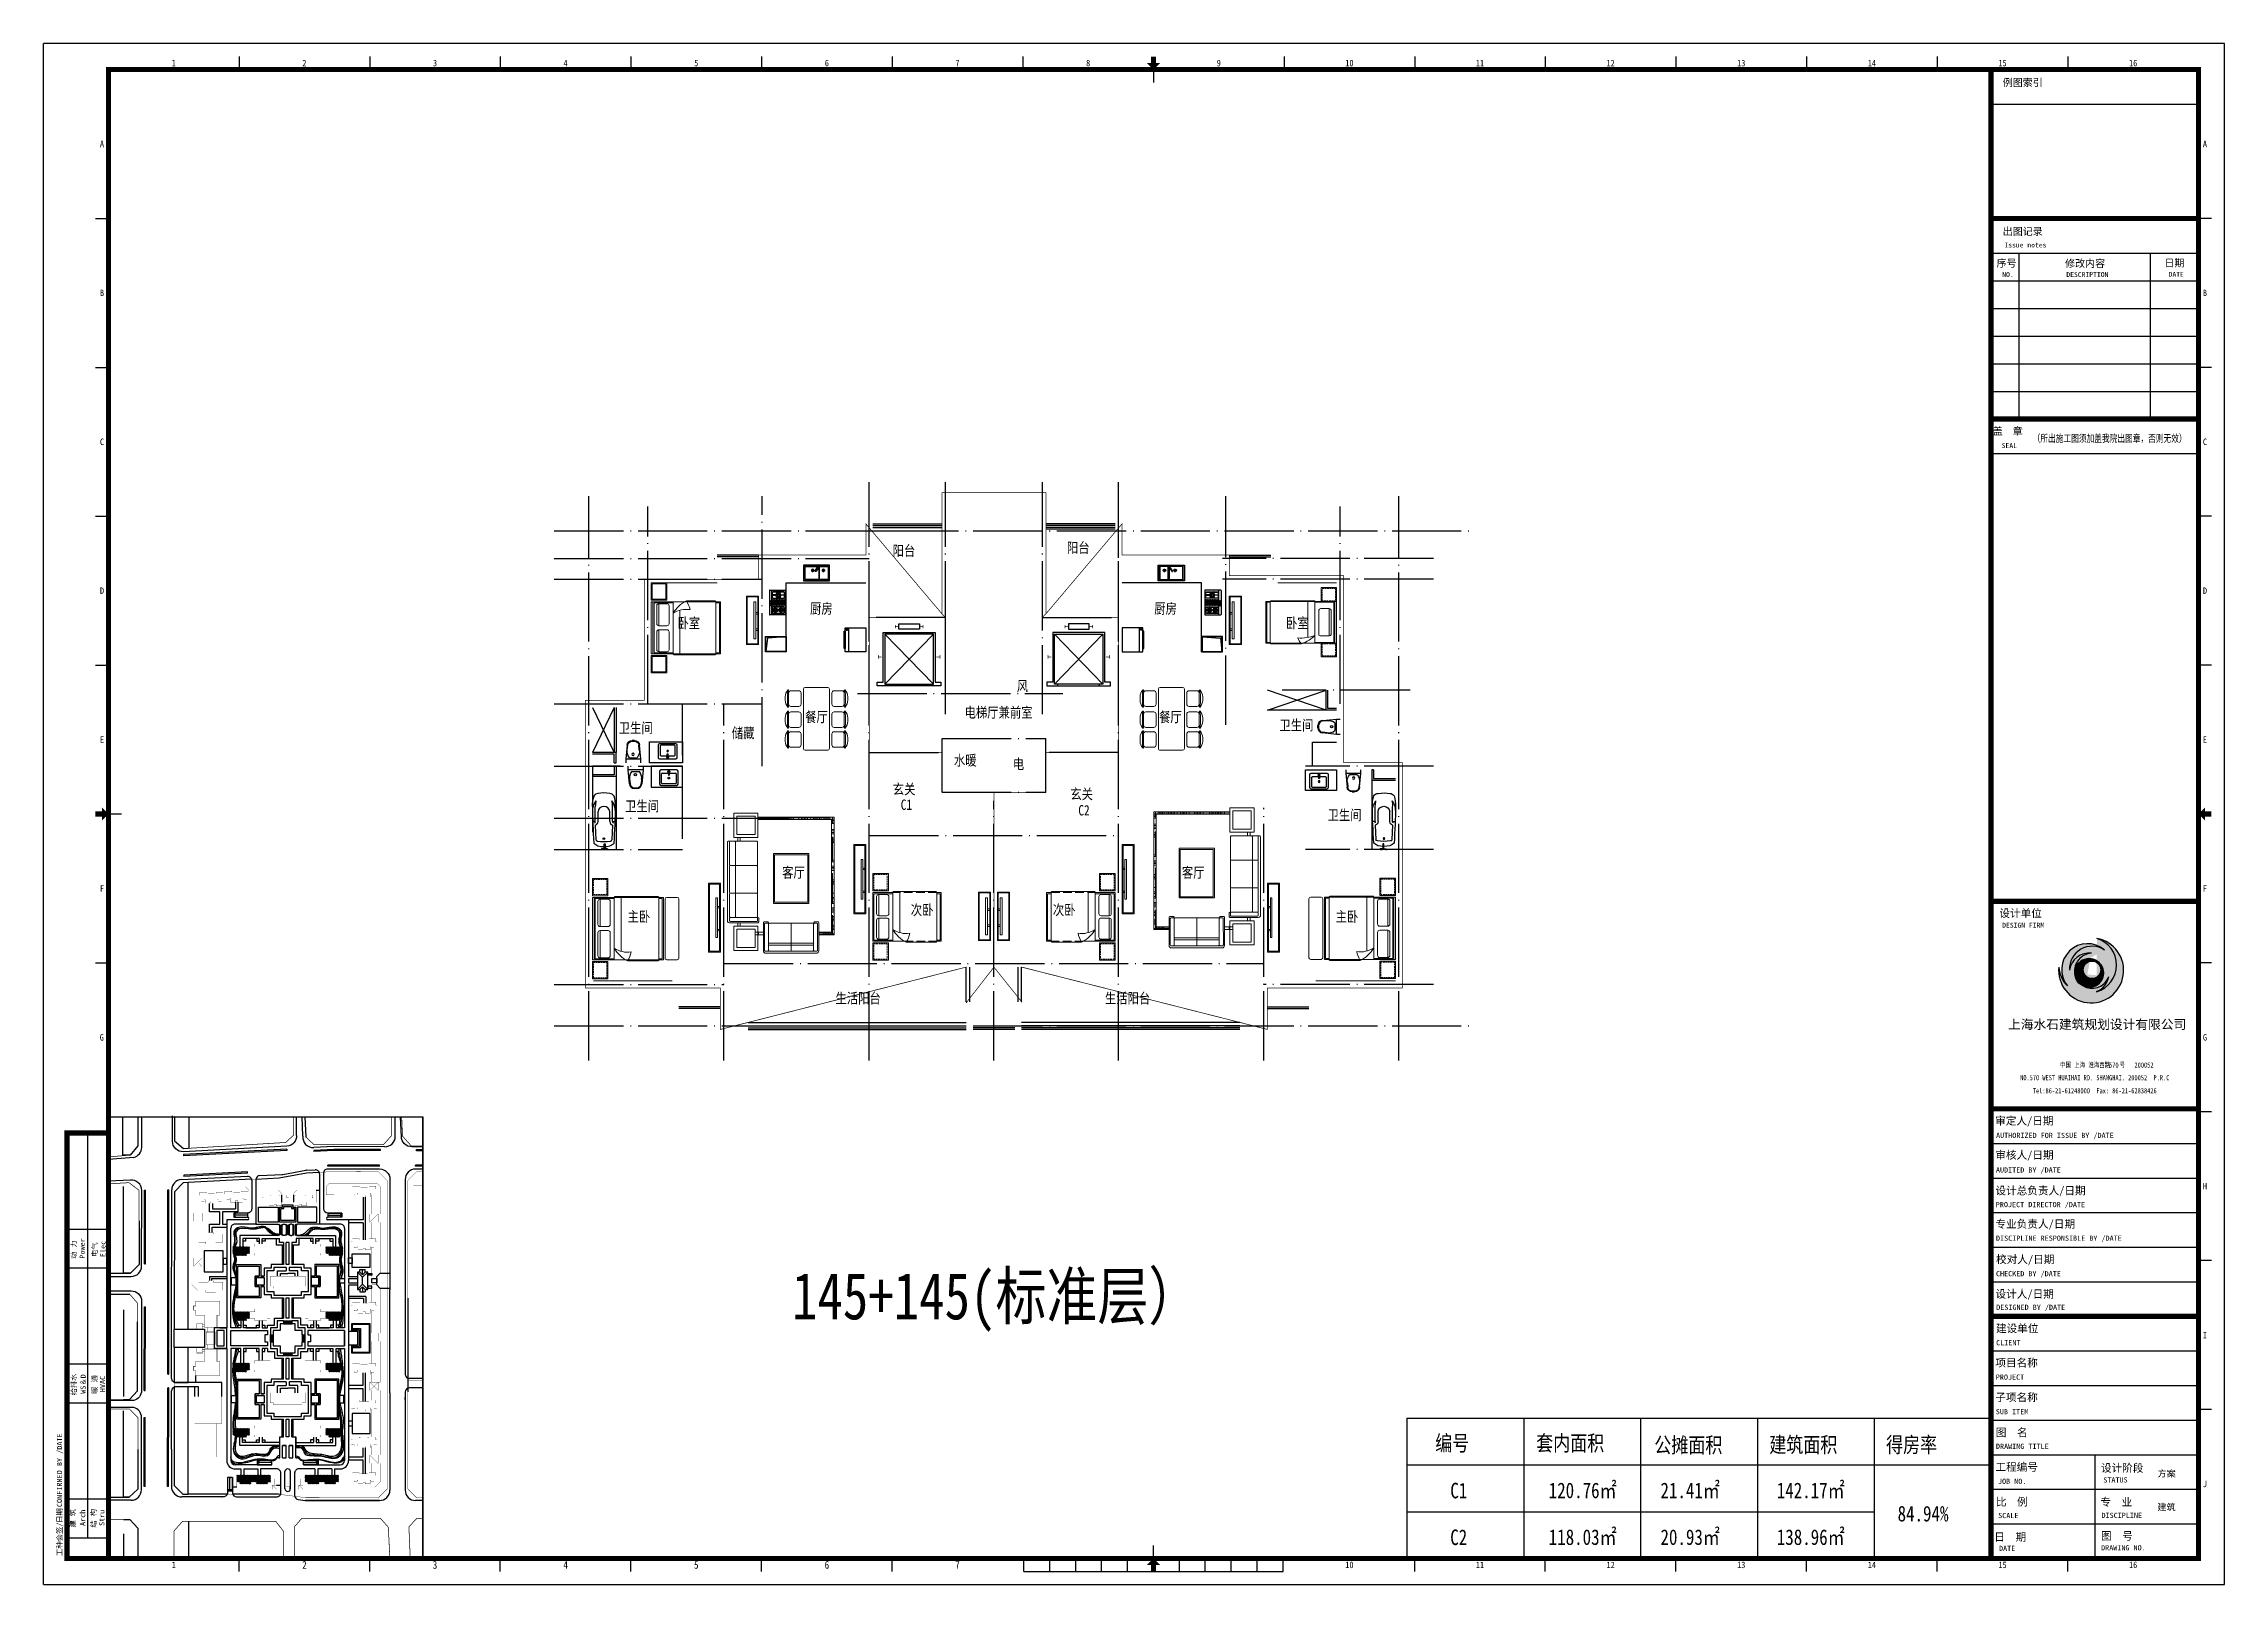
# Model space of a CAD drawing. Extents: x 164940 to 3842273, y 640355 to 1124023.
# Drawn here: x 3779273 to 3842273, y 1078630 to 1123127 of the extents above; entities that cross this region are included whole.
import ezdxf
from ezdxf.enums import TextEntityAlignment as Align

# ---------------------------------------------------------------- set-up
doc = ezdxf.new("R2010")
doc.units = 0
doc.header["$LTSCALE"] = 1000
doc.header["$MEASUREMENT"] = 0
for name, pattern in [('238400', [0.8, 0.5, -0.3]), ('ACAD_ISO04W100', [30.5, 24, -3, 0.5, -3]), ('DASH', [0.35, 0.25, -0.1]), ('DOTE', [2.42, 2, -0.2, 0.02, -0.2]), ('PHANTOMX2', [127, 63.5, -12.7, 12.7, -12.7, 12.7, -12.7])]:
    doc.linetypes.add(name, pattern=pattern)
for name, color, linetype in [('-厨卫', 154, 'Continuous'), ('-文字', 7, 'Continuous'), ('-管井', 228, 'Continuous'), ('-阳台栏杆', 152, 'Continuous'), ('13fix', 154, 'Continuous'), ('DOTE', 1, 'DOTE'), ('G-城市绿线', 7, 'Continuous'), ('HACTH', 8, 'Continuous'), ('l-123', 7, 'Continuous'), ('ROAD', 4, 'Continuous'), ('STAIR', 43, 'Continuous'), ('T-房间', 7, 'Continuous'), ('TEXT', 2, 'Continuous'), ('TK', 6, 'Continuous'), ('商业建筑', 7, 'Continuous'), ('地裂缝坐标戳', 130, 'Continuous'), ('红线', 1, 'Continuous'), ('道牙', 3, 'Continuous')]:
    doc.layers.add(name, color=color, linetype=linetype)
doc.layers.add('-家具', color=33, linetype='Continuous', lineweight=9)
doc.layers.add('看线', color=5, linetype='Continuous', lineweight=0)
doc.layers.add('-面积-户', color=174, linetype='DASH', plot=False)
doc.styles.add('-黑体', font='SIMHEI.TTF', dxfattribs={"width": 0.8})
doc.styles.add('TKZ1', font='SIMHEI.TTF', dxfattribs={"width": 0.7})
doc.styles.add('图签栏', font='SimSun.ttf')
pattern_1 = [(45, (3485226.217, 1110707.084), (-11.22532015, 11.22532015), [])]

msp = doc.modelspace()

# ---------------------------------------------------------------- texts
at = {"layer": '-文字', "style": '-黑体', "width": 0.8}
for s, p in [('阳台', (3803798, 1108332, -161)), ('阳台', (3808836, 1108419, -161)), ('厨房', (3801414, 1106662, 161)), ('厨房', (3811358, 1106662, 161)), ('卧室', (3797583, 1106244)), ('卧室', (3815164, 1106244)), ('风', (3807388, 1104425)), ('餐厅', (3801272, 1103532)), ('电梯厅兼前室', (3805879, 1103662)), ('餐厅', (3811497, 1103532)), ('卫生间', (3795887, 1103215)), ('储藏', (3799155, 1103067)), ('卫生间', (3814974, 1103293)), ('水暖', (3805572, 1102279)), ('电', (3807273, 1102175)), ('卫生间', (3796071, 1100955)), ('玄关', (3803805, 1101446)), ('C1', (3804035, 1100997)), ('玄关', (3808933, 1101306)), ('C2', (3809165, 1100836)), ('卫生间', (3816366, 1100700)), ('客厅', (3800607, 1099038)), ('客厅', (3812157, 1099038)), ('主卧', (3796143, 1097765)), ('次卧', (3804324, 1097959)), ('次卧', (3808429, 1097959)), ('主卧', (3816599, 1097765)), ('生活阳台', (3802149, 1095408)), ('生活阳台', (3809932, 1095408)), ('生活阳台', (3809932, 1095408))]:
    msp.add_text(s, height=300, dxfattribs=at).set_placement(p)
at = {"layer": 'TEXT', "style": '-黑体', "width": 0.8}
for s, height, p in [('145+145(标准层）', 1350, (3800893, 1086284)), ('编号', 450, (3819475, 1082483)), ('套内面积', 450, (3822392, 1082484)), ('公摊面积', 450, (3825804, 1082429)), ('建筑面积', 450, (3829126, 1082438)), ('得房率', 450, (3832501, 1082438)), ('C1', 450, (3819911, 1081115)), ('120.76㎡', 450, (3822754, 1081119)), ('21.41㎡', 450, (3825983, 1081119)), ('142.17㎡', 450, (3829343, 1081119)), ('84.94%%%', 450, (3832833, 1080448)), ('C2', 450, (3819909, 1079765)), ('118.03㎡', 450, (3822754, 1079769)), ('20.93㎡', 450, (3825983, 1079769)), ('138.96㎡', 450, (3829343, 1079769))]:
    msp.add_text(s, height=height, dxfattribs=at).set_placement(p)

# ---------------------------------------------------------------- blocks, each defined once
blk = doc.blocks.new('A$C31D9048E')
at = {"layer": '-家具'}
for p, q in [((629, 2350), (0, 2350)), ((0, 550), (0, 2350)), ((50, 550), (50, 2350)), ((80, 580), (80, 2320)), ((629, 2320), (80, 2320)), ((220, 2295), (220, 1508)), ((629, 550), (629, 2360)), ((1920, 2350), (629, 2350)), ((1900, 2380), (649, 2380)), ((829, 803), (829, 2380)), ((1920, 550), (1920, 2350)), ((1920, 2350), (2050, 2350)), ((1920, 2320), (2020, 2320)), ((2020, 580), (2020, 2320)), ((2050, 550), (2050, 2350)), ((2100, 600), (2100, 2300)), ((2150, 2350), (2450, 2350)), ((2500, 600), (2500, 2300)), ((220, 605), (220, 1392)), ((962, 550), (0, 550)), ((629, 580), (80, 580)), ((962, 550), (1920, 550)), ((1900, 520), (1017, 520)), ((1920, 580), (2020, 580)), ((1920, 550), (2050, 550)), ((2150, 550), (2450, 550))]:
    blk.add_line(p, q, dxfattribs=at)
for points in [[(450, 2900), (0, 2900), (0, 2400), (450, 2400), (450, 2900), (370, 2900)], [(450, 0), (0, 0), (0, 500), (450, 500), (450, 0), (370, 0)]]:
    blk.add_lwpolyline(points, dxfattribs=at)
at = {"layer": '-家具', "color": 251, "linetype": 'DASH', "ltscale": 0.2}
for points in [[(420, 2870), (30, 2870), (30, 2430), (420, 2430)], [(420, 30), (30, 30), (30, 470), (420, 470)]]:
    blk.add_lwpolyline(points, close=True, dxfattribs=at)
at = {"layer": '-家具'}
for points in [[(220, 2295), (455, 2295, -0.414214), (515, 2235), (515, 1568, -0.414214), (455, 1508), (220, 1508, -0.414214), (160, 1568), (160, 2235, -0.414214)], [(220, 605), (455, 605, 0.414214), (515, 665), (515, 1332, 0.414214), (455, 1392), (220, 1392, 0.414214), (160, 1332), (160, 665, 0.414214)]]:
    blk.add_lwpolyline(points, format="xyb", close=True, dxfattribs=at)
blk.add_lwpolyline([(629, 883, 0.180302), (1121, 775, -0.088637), (1017, 520, 28871.271551)], format="xyb", dxfattribs=at)
for centre, radius, start, end in [((649, 2360), 20, 90, 180), ((1889, 2351), 30.7, 357.68839, 69.69174), ((2150, 2300), 50, 90, 180), ((2450, 2300), 50, 0, 90), ((1442, 1363), 944, 210.60747, 243.27731), ((1889, 549), 30.7, 290.35664, 2.31522), ((2150, 600), 50, 180, 270), ((2450, 600), 50, 270, 0)]:
    blk.add_arc(centre, radius, start, end, dxfattribs=at)
blk = doc.blocks.new('x6')
at = {"color": 0}
for p, q in [((227, 0), (-227, 0)), ((-265, -38), (-265, -419)), ((-227, -457), (227, -457)), ((-214, -387), (-214, -121)), ((-195, -102), (-16, -102)), ((195, -406), (-195, -406)), ((-19, -57), (-32, -57)), ((-13, -43), (-23, -34)), ((-13, -70), (-22, -80)), ((-16, -84), (-13, -158)), ((-13, -158), (13, -158)), ((0, -38), (0, -24)), ((0, -75), (0, -89)), ((22, -33), (13, -43)), ((23, -79), (13, -70)), ((16, -84), (13, -158)), ((16, -102), (195, -102)), ((19, -57), (32, -57)), ((214, -121), (214, -387)), ((265, -419), (265, -38))]:
    blk.add_line(p, q, dxfattribs=at)
for centre, radius in [((0, -57), 32.3), ((-1, -241), 25.4), ((0, -57), 18.8), ((-1, -241), 16)]:
    blk.add_circle(centre, radius, dxfattribs=at)
for centre, radius, start, end in [((-227, -38), 38.1, 90, 180), ((227, -38), 38.1, 0, 90), ((-227, -419), 38.1, 180, 270), ((-195, -121), 19.1, 90, 180), ((-195, -387), 19.1, 180, 270), ((195, -121), 19.1, 0, 90), ((195, -387), 19.1, 270, 0), ((227, -419), 38.1, 270, 0)]:
    blk.add_arc(centre, radius, start, end, dxfattribs=at)
blk = doc.blocks.new('A$C29F122FD')
for p, q in [((250, 50), (250, 683)), ((300, 0), (300, 683)), ((0, 50), (250, 50)), ((0, 50), (0, 0)), ((0, 0), (300, 0))]:
    blk.add_line(p, q)
blk = doc.blocks.new('xc1')
for p, q in [((-378, 0), (-378, 450)), ((-378, 450), (378, 450)), ((378, 0), (-378, 0)), ((-368, 10), (-368, 440)), ((-368, 440), (368, 440)), ((368, 10), (-368, 10)), ((-338, 393), (-338, 50)), ((-105, 408), (-323, 408)), ((-323, 35), (-105, 35)), ((-153, 300), (-249, 300)), ((-201, 248), (-201, 348)), ((-90, 50), (-90, 393)), ((-63, 427), (-85, 411)), ((-85, 411), (12, 273)), ((-68, 393), (-68, 50)), ((33, 288), (-63, 427)), ((316, 408), (-53, 408)), ((-53, 35), (316, 35)), ((156, 300), (60, 300)), ((108, 248), (108, 348)), ((331, 50), (331, 393)), ((368, 440), (368, 10)), ((378, 450), (378, 0))]:
    blk.add_line(p, q)
for centre, radius in [((-201, 300), 36.1), ((-201, 300), 27.1), ((108, 300), 36.1), ((108, 300), 27.1)]:
    blk.add_circle(centre, radius)
for centre, radius, start, end in [((-323, 393), 15, 90, 180), ((-323, 50), 15, 180, 270), ((-105, 393), 15, 0, 90), ((-105, 50), 15, 270, 0), ((-74, 419), 21.7, 342.60679, 267.3353), ((-53, 393), 15, 90, 180), ((-53, 50), 15, 180, 270), ((22, 281), 13.3, 214.97105, 34.97105), ((316, 393), 15, 0, 90), ((316, 50), 15, 270, 0)]:
    blk.add_arc(centre, radius, start, end)
blk = doc.blocks.new('m')
for p, q in [((-356, 469), (356, 469)), ((-356, 10), (-356, 469)), ((356, 68), (-356, 68)), ((-346, 0), (346, 0)), ((-307, 318), (-309, 313)), ((-309, 313), (-260, 297)), ((-309, 208), (-260, 224)), ((-307, 203), (-309, 208)), ((-307, 414), (-307, 107)), ((-258, 302), (-307, 318)), ((-258, 219), (-307, 203)), ((-299, 414), (-299, 107)), ((-152, 444), (-277, 444)), ((-152, 436), (-277, 436)), ((-277, 85), (-152, 85)), ((-277, 77), (-152, 77)), ((-260, 297), (-258, 302)), ((-260, 224), (-258, 219)), ((-218, 441), (-214, 441)), ((-218, 323), (-218, 441)), ((-214, 323), (-218, 323)), ((-214, 198), (-218, 198)), ((-218, 198), (-218, 80)), ((-218, 80), (-214, 80)), ((-214, 441), (-214, 323)), ((-214, 80), (-214, 198)), ((-171, 302), (-122, 318)), ((-169, 297), (-171, 302)), ((-169, 224), (-171, 219)), ((-171, 219), (-122, 203)), ((-120, 313), (-169, 297)), ((-120, 208), (-169, 224)), ((-130, 107), (-130, 414)), ((-122, 107), (-122, 414)), ((-122, 318), (-120, 313)), ((-122, 203), (-120, 208)), ((90, 437), (-87, 437)), ((-87, 437), (-87, 421)), ((-87, 421), (90, 421)), ((90, 392), (-87, 392)), ((-87, 392), (-87, 375)), ((-87, 375), (90, 375)), ((90, 347), (-87, 347)), ((-87, 347), (-87, 330)), ((-87, 330), (90, 330)), ((90, 301), (-87, 301)), ((-87, 301), (-87, 285)), ((-87, 285), (90, 285)), ((90, 256), (-87, 256)), ((-87, 256), (-87, 239)), ((-87, 239), (90, 239)), ((90, 211), (-87, 211)), ((-87, 211), (-87, 194)), ((-87, 194), (90, 194)), ((90, 165), (-87, 165)), ((-87, 165), (-87, 149)), ((-87, 149), (90, 149)), ((90, 120), (-87, 120)), ((-87, 120), (-87, 103)), ((-87, 103), (90, 103)), ((90, 421), (90, 437)), ((90, 375), (90, 392)), ((90, 330), (90, 347)), ((90, 285), (90, 301)), ((90, 239), (90, 256)), ((90, 194), (90, 211)), ((90, 149), (90, 165)), ((90, 103), (90, 120)), ((128, 409), (128, 103)), ((128, 333), (188, 333)), ((128, 328), (128, 333)), ((188, 328), (128, 328)), ((128, 175), (188, 175)), ((128, 170), (128, 175)), ((188, 170), (128, 170)), ((136, 409), (136, 103)), ((284, 439), (158, 439)), ((284, 431), (158, 431)), ((158, 81), (284, 81)), ((158, 73), (284, 73)), ((188, 333), (188, 328)), ((188, 175), (188, 170)), ((215, 441), (220, 441)), ((215, 365), (215, 441)), ((220, 365), (215, 365)), ((218, 301), (222, 301)), ((218, 207), (218, 301)), ((222, 207), (218, 207)), ((223, 144), (219, 144)), ((219, 144), (219, 70)), ((219, 70), (223, 70)), ((220, 441), (220, 365)), ((222, 301), (222, 207)), ((223, 70), (223, 144)), ((314, 333), (254, 333)), ((254, 333), (254, 328)), ((254, 328), (314, 328)), ((314, 175), (254, 175)), ((254, 175), (254, 170)), ((254, 170), (314, 170)), ((306, 103), (306, 409)), ((314, 103), (314, 409)), ((314, 328), (314, 333)), ((314, 170), (314, 175)), ((356, 469), (356, 10))]:
    blk.add_line(p, q)
for centre, radius in [((-213, 257), 70.1), ((-213, 257), 47.3), ((-213, 257), 41.8), ((-213, 257), 25.3), ((-41, 34), 16.2), ((19, 30), 16.2), ((76, 32), 16.2), ((219, 334), 63.7), ((221, 174), 63.7), ((219, 334), 43), ((221, 174), 43), ((219, 334), 38), ((221, 174), 38), ((219, 334), 23), ((221, 174), 23)]:
    blk.add_circle(centre, radius)
for centre, radius, start, end in [((-346, 10), 10, 180, 269.96104), ((-277, 414), 30, 90, 180), ((-277, 107), 30, 180, 270), ((-277, 414), 22, 90, 180), ((-277, 107), 22, 180, 270), ((-152, 414), 30, 0, 90), ((-152, 414), 22, 0, 90), ((-152, 107), 30, 270, 0), ((-152, 107), 22, 270, 0), ((158, 409), 30, 90, 180), ((158, 103), 30, 180, 270), ((158, 409), 22, 90, 180), ((158, 103), 22, 180, 270), ((284, 409), 30, 0, 90), ((284, 409), 22, 0, 90), ((284, 103), 30, 270, 0), ((284, 103), 22, 270, 0), ((346, 10), 10, 269.96104, 0)]:
    blk.add_arc(centre, radius, start, end)
blk = doc.blocks.new('d2')
blk.add_line((350, -500), (-350, -500))
for points in [[(350, 0), (-350, 0), (-350, -600), (350, -600)], [(-250, -620), (250, -620), (250, -600), (-250, -600)], [(-250, -620), (-250, -630), (250, -630), (250, -620)], [(280, -570), (280, -530), (320, -530), (320, -570)]]:
    blk.add_lwpolyline(points, close=True)
blk = doc.blocks.new('R37777777777')
at = {"layer": '-家具', "ltscale": 0.5}
blk.add_lwpolyline([(1083652, -53169), (1083302, -53169), (1083302, -55169), (1083652, -55169)], close=True, dxfattribs=at)
at = {"layer": '-家具', "color": 251, "ltscale": 40}
for points in [[(1083622, -53199), (1083332, -53199), (1083332, -55139), (1083622, -55139)], [(1083520, -54741), (1083566, -54741), (1083566, -53597), (1083520, -53597)], [(1083566, -53886), (1083632, -53886), (1083632, -53847), (1083566, -53847)], [(1083566, -54550), (1083632, -54550), (1083632, -54511), (1083566, -54511)]]:
    blk.add_lwpolyline(points, close=True, dxfattribs=at)
blk = doc.blocks.new('A$C6F030B8F')
for p, q in [((1766, 1279), (50, 1279)), ((93, 1709), (553, 1709)), ((98, 1641), (98, 1416)), ((166, 1349), (481, 1349)), ((273, 1809), (373, 1809)), ((548, 1641), (548, 1416)), ((701, 1709), (1161, 1709)), ((706, 1641), (706, 1416)), ((774, 1349), (1089, 1349)), ((882, 1809), (981, 1809)), ((1156, 1641), (1156, 1416)), ((1274, 1709), (1734, 1709)), ((1279, 1641), (1279, 1416)), ((1346, 1349), (1661, 1349)), ((1454, 1809), (1553, 1809)), ((1729, 1641), (1729, 1416)), ((0, 1229), (0, 579)), ((1816, 579), (1816, 1229)), ((50, 529), (1766, 529)), ((553, 100), (93, 100)), ((98, 167), (98, 392)), ((481, 460), (166, 460)), ((548, 167), (548, 392)), ((1161, 100), (701, 100)), ((706, 167), (706, 392)), ((1089, 460), (774, 460)), ((1156, 167), (1156, 392)), ((1734, 100), (1274, 100)), ((1279, 167), (1279, 392)), ((1661, 460), (1346, 460)), ((1729, 167), (1729, 392)), ((373, 0), (273, 0)), ((981, 0), (882, 0)), ((1553, 0), (1454, 0))]:
    blk.add_line(p, q)
for centre, radius, start, end in [((50, 1229), 50, 90, 180), ((84, 1725), 10, 130.72654, 202.66999), ((93, 1729), 20, 202.66999, 270), ((283, 1493), 316, 91.76514, 130.72654), ((323, -969), 2713, 84.8023, 95.1977), ((166, 1641), 67.5, 90, 180), ((166, 1416), 67.5, 180, 270), ((363, 1493), 316, 49.27346, 88.23486), ((481, 1641), 67.5, 0, 90), ((481, 1416), 67.5, 270, 0), ((553, 1729), 20, 270, 337.33001), ((562, 1725), 10, 337.33001, 49.27346), ((692, 1725), 10, 130.72654, 202.66999), ((701, 1729), 20, 202.66999, 270), ((892, 1493), 316, 91.76514, 130.72654), ((931, -969), 2713, 84.8023, 95.1977), ((774, 1641), 67.5, 90, 180), ((774, 1416), 67.5, 180, 270), ((971, 1493), 316, 49.27346, 88.23486), ((1089, 1641), 67.5, 0, 90), ((1089, 1416), 67.5, 270, 0), ((1161, 1729), 20, 270, 337.33001), ((1171, 1725), 10, 337.33001, 49.27346), ((1265, 1725), 10, 130.72654, 202.66999), ((1274, 1729), 20, 202.66999, 270), ((1464, 1493), 316, 91.76514, 130.72654), ((1504, -969), 2713, 84.8023, 95.1977), ((1346, 1641), 67.5, 90, 180), ((1346, 1416), 67.5, 180, 270), ((1544, 1493), 316, 49.27346, 88.23486), ((1661, 1641), 67.5, 0, 90), ((1661, 1416), 67.5, 270, 0), ((1734, 1729), 20, 270, 337.33001), ((1743, 1725), 10, 337.33001, 49.27346), ((1766, 1229), 50, 0, 90), ((50, 579), 50, 180, 270), ((84, 84), 10, 157.33001, 229.27346), ((93, 80), 20, 90, 157.33001), ((283, 315), 316, 229.27346, 268.23486), ((323, 2778), 2713, 264.8023, 275.1977), ((166, 392), 67.5, 90, 180), ((166, 167), 67.5, 180, 270), ((363, 315), 316, 271.76514, 310.72654), ((481, 392), 67.5, 0, 90), ((481, 167), 67.5, 270, 0), ((553, 80), 20, 22.66999, 90), ((562, 84), 10, 310.72654, 22.66999), ((692, 84), 10, 157.33001, 229.27346), ((701, 80), 20, 90, 157.33001), ((892, 315), 316, 229.27346, 268.23486), ((931, 2778), 2713, 264.8023, 275.1977), ((774, 392), 67.5, 90, 180), ((774, 167), 67.5, 180, 270), ((971, 315), 316, 271.76514, 310.72654), ((1089, 392), 67.5, 0, 90), ((1089, 167), 67.5, 270, 0), ((1161, 80), 20, 22.66999, 90), ((1171, 84), 10, 310.72654, 22.66999), ((1274, 80), 20, 90, 157.33001), ((1265, 84), 10, 157.33001, 229.27346), ((1464, 315), 316, 229.27346, 268.23486), ((1504, 2778), 2713, 264.8023, 275.1977), ((1346, 392), 67.5, 90, 180), ((1346, 167), 67.5, 180, 270), ((1544, 315), 316, 271.76514, 310.72654), ((1661, 392), 67.5, 0, 90), ((1661, 167), 67.5, 270, 0), ((1734, 80), 20, 22.66999, 90), ((1743, 84), 10, 310.72654, 22.66999), ((1766, 579), 50, 270, 0)]:
    blk.add_arc(centre, radius, start, end)
blk = doc.blocks.new('dfawfsadfasdf')
at = {"ltscale": 20}
for p, q in [((440, 3048), (440, 3860)), ((1972, 3929), (511, 3930)), ((2042, 3047), (2042, 3859)), ((463, 3025), (568, 3025)), ((614, 3059), (1868, 3058)), ((1914, 3024), (2019, 3024)), ((2176, 2918), (2176, 3024)), ((2199, 3047), (3017, 3047)), ((2211, 2219), (2211, 2873)), ((3081, 3012), (3081, 719)), ((728, 2487), (1750, 2487)), ((728, 1052), (728, 2487)), ((1750, 2487), (1750, 1052)), ((2211, 719), (2211, 2173)), ((1750, 1052), (728, 1052)), ((2234, 696), (2996, 696)), ((2997, 696), (3061, 696))]:
    blk.add_line(p, q, dxfattribs=at)
for p, q in [((476, 3843), (475, 3082)), ((499, 3866), (569, 3866)), ((569, 3866), (1872, 3865)), ((592, 3843), (591, 3082)), ((1242, 3865), (1241, 3059)), ((1869, 3865), (1915, 3866)), ((1892, 3843), (1891, 3081)), ((1892, 3843), (1891, 3081)), ((1892, 3842), (1891, 3082)), ((1915, 3866), (1985, 3866)), ((2008, 3842), (2007, 3082)), ((0, 3394), (0, 0)), ((440, 3394), (0, 3394)), ((440, 3369), (0, 3369)), ((70, 3244), (0, 3244)), ((70, 3202), (0, 3202)), ((70, 3160), (0, 3160)), ((44, 2825), (44, 3394)), ((70, 3324), (70, 70)), ((440, 3324), (70, 3324)), ((74, 3324), (74, 3394)), ((86, 3324), (86, 3328)), ((116, 3324), (116, 3394)), ((440, 3328), (128, 3328)), ((158, 3324), (158, 3394)), ((208, 3324), (208, 3394)), ((250, 3328), (250, 3394)), ((292, 3324), (292, 3394)), ((592, 3694), (1892, 3694)), ((592, 3637), (1892, 3637)), ((2041, 3428), (2042, 3428)), ((2283, 3394), (2042, 3394)), ((2283, 3324), (2042, 3324)), ((2178, 3328), (2178, 3394)), ((70, 3118), (0, 3118)), ((70, 2993), (0, 2993)), ((70, 2951), (0, 2951)), ((70, 2909), (0, 2909)), ((70, 2867), (0, 2867)), ((70, 2741), (0, 2741)), ((70, 2699), (0, 2699)), ((70, 2658), (0, 2658)), ((70, 2616), (0, 2616)), ((498, 3060), (568, 3059)), ((1984, 3059), (1914, 3059)), ((2211, 2989), (2211, 2919)), ((2994, 3012), (2234, 3012)), ((2994, 2896), (2234, 2896)), ((2709, 3149), (2709, 3047)), ((2780, 3149), (2780, 3047)), ((2846, 719), (2846, 2873)), ((3017, 2919), (3017, 2989)), ((3017, 2219), (3017, 2872)), ((70, 2490), (0, 2490)), ((70, 2448), (0, 2448)), ((70, 2356), (0, 2356)), ((70, 2314), (0, 2314)), ((70, 2189), (0, 2189)), ((70, 1937), (0, 1937)), ((70, 1896), (0, 1896)), ((44, 1620), (44, 2490)), ((761, 2454), (1717, 2454)), ((761, 1085), (761, 2454)), ((1717, 2454), (1717, 1085)), ((2996, 2196), (2234, 2196)), ((3017, 1419), (3017, 2173)), ((70, 1854), (0, 1854)), ((70, 1812), (0, 1812)), ((70, 1536), (0, 1536)), ((70, 1494), (0, 1494)), ((70, 1452), (0, 1452)), ((70, 1411), (0, 1411)), ((70, 1285), (0, 1285)), ((44, 565), (44, 1285)), ((2996, 1396), (2234, 1396)), ((3017, 719), (3017, 1373)), ((70, 1243), (0, 1243)), ((70, 732), (0, 732)), ((70, 690), (0, 690)), ((70, 649), (0, 649)), ((1717, 1085), (761, 1085)), ((2709, 696), (2709, 582)), ((2780, 696), (2780, 582)), ((70, 607), (0, 607)), ((70, 481), (0, 481)), ((70, 439), (0, 439)), ((70, 397), (0, 397)), ((70, 355), (0, 355)), ((70, 180), (0, 180)), ((70, 138), (0, 138)), ((70, 96), (0, 96)), ((2199, 54), (0, 54)), ((0, 0), (2199, 0)), ((44, 0), (44, 180)), ((70, 70), (2199, 70)), ((86, 0), (86, 12)), ((122, 0), (122, 70)), ((2199, 12), (128, 12)), ((171, 12), (171, 70)), ((213, 0), (213, 70)), ((255, 0), (255, 70)), ((297, 12), (297, 70)), ((374, 0), (374, 70)), ((422, 0), (422, 70)), ((471, 12), (471, 70)), ((512, 0), (512, 70)), ((554, 0), (554, 70)), ((596, 12), (596, 70)), ((674, 0), (674, 70)), ((767, 0), (767, 70)), ((816, 12), (816, 70)), ((858, 0), (858, 70)), ((899, 0), (899, 70)), ((941, 12), (941, 70)), ((1019, 0), (1019, 70)), ((1174, 0), (1174, 70)), ((1222, 12), (1222, 70)), ((1264, 0), (1264, 70)), ((1306, 0), (1306, 70)), ((1348, 12), (1348, 70)), ((1426, 0), (1426, 70)), ((1605, 0), (1605, 70)), ((1654, 12), (1654, 70)), ((1696, 0), (1696, 70)), ((1738, 0), (1738, 70)), ((1780, 12), (1780, 70)), ((1789, 0), (1789, 70)), ((1838, 12), (1838, 70)), ((1857, 0), (1857, 70)), ((1880, 0), (1880, 70)), ((1922, 0), (1922, 70)), ((1964, 12), (1964, 70)), ((2041, 0), (2041, 70))]:
    blk.add_line(p, q)
for points in [[(2895, 3149), (2199, 3149), (2199, 3845), (2895, 3845)], [(2895, 582), (2199, 582), (2199, -115), (2895, -115)]]:
    blk.add_lwpolyline(points, close=True, dxfattribs=at)
for points in [[(2812, 3232), (2282, 3232), (2282, 3762), (2812, 3762)], [(2812, 498), (2282, 498), (2282, -31), (2812, -31)]]:
    blk.add_lwpolyline(points, close=True)
for centre, major_axis, ratio, start_param, end_param in [((511, 3860), (49.7, -49.7), 1, 2.356194, 3.926991), ((1972, 3859), (49.7, -49.7), 1, 0.785398, 2.356194), ((463, 3048), (16.2, 16.2), 1, 2.355029, 3.925825), ((568, 3082), (16.2, 16.2), 1, 3.925825, 5.496622), ((568, 3042), (12.4, -12.4), 0.984309, -0.794147, 2.347446), ((614, 3082), (16.2, 16.2), 1, 2.355029, 3.925825), ((1868, 3081), (16.2, -16.2), 1, 5.496622, 7.067418), ((1868, 3081), (16.2, -16.2), 1, 5.496622, 7.067418), ((1914, 3082), (16.2, 16.2), 1, 2.355029, 3.925825), ((1914, 3041), (12.4, -12.4), 0.984307, 2.347446, 5.489038), ((2019, 3047), (16.2, 16.2), 1, 3.925825, 5.496622)]:
    blk.add_ellipse(centre, major_axis=major_axis, ratio=ratio, start_param=start_param, end_param=end_param, dxfattribs=at)
for centre, major_axis, start_param, end_param in [((499, 3843), (16.4, 16.4), 0.784233, 2.355029), ((569, 3843), (16.4, 16.4), -0.786564, 0.784233), ((615, 3843), (16.4, -16.4), 2.355029, 3.925825), ((1869, 3842), (16.4, 16.4), -0.786564, 0.784233), ((1869, 3841), (16.4, 16.4), -0.697854, 0.784233), ((1869, 3841), (16.4, -16.4), 0.872942, 2.355029), ((1915, 3842), (16.4, -16.4), 2.355029, 3.925825), ((1915, 3841), (16.4, 16.4), 0.784233, 2.266319), ((1915, 3841), (16.4, 16.4), 0.784233, 2.266319), ((1985, 3842), (16.4, 16.4), -0.786564, 0.784233), ((498, 3082), (16.2, 16.2), 2.355029, 3.925825), ((1985, 3082), (16.2, -16.2), 5.496622, 7.067418), ((2822, 2873), (16.4, -16.4), 0.785398, 2.267485), ((2869, 719), (16.4, -16.4), 3.926991, 5.409078)]:
    blk.add_ellipse(centre, major_axis=major_axis, ratio=1, start_param=start_param, end_param=end_param)
at = {"ltscale": 20, "extrusion": (0, 0, -1)}
for centre, major_axis, ratio, start_param, end_param in [((2199, 3024), (16.2, -16.2), 1, 2.356194, 3.926991), ((2193, 2919), (12.7, -12.7), 0.942987, -0.815786, 2.325807), ((2234, 2919), (16.2, 16.2), 1, 2.356194, 3.926991), ((2234, 2873), (16.2, 16.2), 1, 3.926991, 5.497787), ((3021, 2977), (49.4, 49.4), 1, 5.45018, 6.544088), ((2234, 2219), (16.2, 16.2), 1, 2.356194, 3.926991), ((2234, 2173), (16.2, -16.2), 1, 2.356194, 3.926991), ((2234, 1419), (16.2, 16.2), 1, 2.356194, 3.926991), ((2234, 1373), (16.2, -16.2), 1, 2.356194, 3.926991), ((2234, 719), (16.2, 16.2), 1, 2.356194, 3.926991), ((3058, 719), (16.4, -16.4), 1, -0.785398, 0.696689)]:
    blk.add_ellipse(centre, major_axis=major_axis, ratio=ratio, start_param=start_param, end_param=end_param, dxfattribs=at)
at = {"extrusion": (0, 0, -1)}
for centre, major_axis, start_param, end_param in [((2234, 2989), (16.2, -16.2), 2.356194, 3.926991), ((2869, 2873), (16.4, 16.4), 3.926991, 5.409078), ((2994, 2989), (16.4, -16.4), 3.926991, 5.497787), ((2994, 2919), (16.4, -16.4), -0.785398, 0.785398), ((2994, 2872), (16.4, -16.4), 3.926991, 5.497787), ((2994, 2219), (16.4, 16.4), 0.785398, 2.267485), ((2994, 2173), (16.4, -16.4), 4.0157, 5.497787), ((2994, 1419), (16.4, 16.4), 0.785398, 2.267485), ((2994, 1373), (16.4, -16.4), 4.0157, 5.497787), ((2822, 719), (16.4, -16.4), -0.785398, 0.696689), ((2994, 719), (16.4, 16.4), 0.785398, 2.267485)]:
    blk.add_ellipse(centre, major_axis=major_axis, ratio=1, start_param=start_param, end_param=end_param, dxfattribs=at)
blk = doc.blocks.new('A$C23642D9D')
for p, q in [((579, 1950), (0, 1950)), ((0, 550), (0, 1950)), ((30, 580), (30, 1920)), ((579, 1920), (30, 1920)), ((170, 1895), (170, 1283)), ((579, 550), (579, 1960)), ((1830, 1980), (599, 1980)), ((779, 803), (779, 1980)), ((1850, 550), (1850, 1950)), ((1850, 1950), (1980, 1950)), ((1850, 1920), (1950, 1920)), ((1950, 580), (1950, 1920)), ((1980, 550), (1980, 1950)), ((170, 605), (170, 1217)), ((912, 550), (0, 550)), ((579, 580), (30, 580)), ((1830, 520), (967, 520)), ((1850, 580), (1950, 580)), ((1850, 550), (1980, 550))]:
    blk.add_line(p, q)
at = {"linetype": 'DASH'}
for p, q in [((1850, 1950), (579, 1950)), ((912, 550), (1850, 550))]:
    blk.add_line(p, q, dxfattribs=at)
for points in [[(450, 2500), (0, 2500), (0, 2000), (450, 2000), (450, 2500), (370, 2500)], [(450, 0), (0, 0), (0, 500), (450, 500), (450, 0), (370, 0)]]:
    blk.add_lwpolyline(points)
at = {"color": 251, "linetype": 'DASH', "ltscale": 0.2}
for points in [[(420, 2470), (30, 2470), (30, 2030), (420, 2030)], [(420, 30), (30, 30), (30, 470), (420, 470)]]:
    blk.add_lwpolyline(points, close=True, dxfattribs=at)
for points in [[(170, 1895), (405, 1895, -0.414214), (465, 1835), (465, 1343, -0.414214), (405, 1283), (170, 1283, -0.414214), (110, 1343), (110, 1835, -0.414214)], [(170, 605), (405, 605, 0.414214), (465, 665), (465, 1157, 0.414214), (405, 1217), (170, 1217, 0.414214), (110, 1157), (110, 665, 0.414214)]]:
    blk.add_lwpolyline(points, format="xyb", close=True)
blk.add_lwpolyline([(579, 883, 0.180302), (1071, 775, -0.088637), (967, 520, 28871.271551)], format="xyb")
for centre, radius, start, end in [((599, 1960), 20, 90, 180), ((1819, 1951), 30.7, 357.68839, 69.69174), ((1392, 1363), 944, 210.60747, 243.27731), ((1819, 549), 30.7, 290.35664, 2.31522)]:
    blk.add_arc(centre, radius, start, end)
blk = doc.blocks.new('gfhhyy')
for p, q in [((510013, -92644), (510013, -92570)), ((510013, -92644), (509573, -92644)), ((510013, -93144), (509573, -93144)), ((510013, -92724), (509728, -92724)), ((510013, -93064), (509728, -93064)), ((510013, -93064), (509728, -93064)), ((510013, -93144), (510013, -93218)), ((510113, -92644), (510533, -92664)), ((510113, -93144), (510533, -93124)), ((510795, -92793), (510795, -92863)), ((510795, -92883), (510795, -92953)), ((510800, -92852), (510800, -92788)), ((510800, -92788), (510800, -92788)), ((510800, -92895), (510800, -92958)), ((510802, -92786), (510808, -92786)), ((510802, -92960), (510808, -92960)), ((510810, -92873), (510810, -92773)), ((510810, -92873), (510810, -92973)), ((510812, -92771), (510813, -92771)), ((510812, -92844), (510813, -92844)), ((510812, -92902), (510813, -92902)), ((510812, -92975), (510813, -92975)), ((510813, -92902), (510813, -92844)), ((510815, -92794), (510815, -92773)), ((510815, -92794), (510815, -92842)), ((510815, -92952), (510815, -92904)), ((510815, -92952), (510815, -92973))]:
    blk.add_line(p, q)
at = {"elevation": 0}
for points in [[(510655, -92888), (510655, -92858), (510795, -92858)], [(510795, -92888), (510655, -92888)]]:
    blk.add_lwpolyline(points, dxfattribs=at)
blk.add_lwpolyline([(510760, -92883), (510760, -92863), (510800, -92863), (510800, -92883)], close=True, dxfattribs=at)
for radius in [25, 15]:
    blk.add_circle((510503, -92894), radius)
for centre, radius, start, end in [((509372, -92744), 176, 124.17318, 172.7387), ((509538, -93443), 885, 87.74403, 107.44526), ((509708, -93039), 478, 87.6652, 128.22937), ((509183, -116964), 24409, 86.59385, 89.08399), ((510356, -92855), 377, 20.82382, 42.82566), ((510296, -92890), 1111, 171.33712, 189.48769), ((509372, -93043), 176, 187.2613, 235.82682), ((509538, -92345), 885, 252.55474, 272.25597), ((509617, -93651), 1009, 92.54055, 101.70948), ((509708, -92749), 478, 231.77063, 272.3348), ((509617, -92136), 1009, 258.29052, 267.45945), ((509743, -92894), 171, 95.28509, 264.71491), ((509183, -68823), 24409, 270.91601, 273.40615), ((510013, -92599), 45, 270, 329.76395), ((510013, -92621), 102, 270, 347.31962), ((510013, -93166), 102, 12.68038, 90), ((510013, -93189), 45, 30.23605, 90), ((510533, -92704), 40, 0, 90), ((510533, -93084), 40, 270, 0), ((509250, -92894), 1336, 351.82431, 8.17569), ((510356, -92932), 377, 317.17434, 339.17618), ((510103, -92894), 630, 344.09172, 15.90828), ((510800, -92793), 5, 90, 180), ((510800, -92953), 5, 180, 270), ((510802, -92788), 2, 90, 180), ((510802, -92958), 2, 180, 270), ((510808, -92788), 2, 0, 90), ((510808, -92958), 2, 270, 0), ((510812, -92773), 2, 90, 180), ((510812, -92842), 2, 180, 270), ((510812, -92904), 2, 90, 180), ((510812, -92973), 2, 180, 270), ((510813, -92773), 2, 0, 90), ((510813, -92842), 2, 270, 0), ((510813, -92904), 2, 0, 90), ((510813, -92973), 2, 270, 0)]:
    blk.add_arc(centre, radius, start, end)
blk = doc.blocks.new('aaaaaaa')
for points in [[(50, -50), (50, 550), (500, 550), (500, -50)], [(65, -35), (65, 535), (485, 535), (485, -35)]]:
    blk.add_lwpolyline(points, close=True)
blk.add_lwpolyline([(65, 535), (99, 7), (485, -35)])
blk = doc.blocks.new('6ttt')
for p, q in [((452692, -71069), (452795, -71069)), ((452795, -71069), (453200, -71109)), ((452795, -71069), (452795, -71509)), ((452840, -71402), (452840, -71176)), ((453068, -71116), (453198, -71129)), ((452795, -71509), (452692, -71509)), ((453200, -71470), (452795, -71509)), ((453068, -71462), (453198, -71450)), ((453315, -71321), (453315, -71258)), ((453335, -71258), (453335, -71321))]:
    blk.add_line(p, q)
at = {"color": 8}
blk.add_circle((452936, -71295), 33.6, dxfattribs=at)
for centre, radius, start, end in [((453029, -71432), 318, 82.88934, 126.50942), ((453185, -71258), 130, 0, 83.98683), ((453185, -71258), 150, 0, 83.98683), ((453029, -71147), 318, 233.49058, 277.11066), ((453185, -71321), 130, 276.01317, 0), ((453185, -71321), 150, 276.01317, 0)]:
    blk.add_arc(centre, radius, start, end)
blk = doc.blocks.new('ds')
at = {"ltscale": 0.5}
blk.add_lwpolyline([(0, -700), (350, -700), (350, 700), (0, 700)], close=True, dxfattribs=at)
at = {"color": 251, "ltscale": 40}
for points in [[(20, -680), (330, -680), (330, 680), (20, 680)], [(210, 533), (268, 533), (268, -533), (210, -533)], [(268, 294), (350, 294), (350, 246), (268, 246)], [(268, -172), (350, -172), (350, -220), (268, -220)]]:
    blk.add_lwpolyline(points, close=True, dxfattribs=at)
blk = doc.blocks.new('A$C45025D1E')
for p, q in [((1620, 50), (220, 1490)), ((1620, 1490), (220, 50)), ((320, 0), (320, 50)), ((1520, 0), (1520, 50))]:
    blk.add_line(p, q)
for points in [[(1670, 100), (1670, 1540), (170, 1540), (170, 100), (0, 100), (0, 0), (1840, 0), (1840, 100)], [(220, 50), (220, 1490), (1620, 1490), (1620, 50)], [(1220, 1635), (1220, 1785), (620, 1785), (620, 1635)]]:
    blk.add_lwpolyline(points, close=True)
at = {"const_width": 18}
for points in [[(520, 1760), (520, 1660)], [(620, 1710), (520, 1710)], [(1220, 1710), (1320, 1710)], [(1320, 1760), (1320, 1660)], [(30, 885), (30, 785)], [(130, 835), (30, 835)], [(1710, 835), (1810, 835)], [(1810, 885), (1810, 785)]]:
    blk.add_lwpolyline(points, dxfattribs=at)
blk = doc.blocks.new('cc1200')
for p, q in [((0, 1000), (-450, 1000)), ((-450, 600), (-450, 1000)), ((0, 1000), (0, 600)), ((-2050, -600), (-2050, 600)), ((-1920, 600), (-2050, 600)), ((-1920, 580), (-2020, 580)), ((-2020, -580), (-2020, 580)), ((-1920, -600), (-1920, 600)), ((-1920, 600), (-629, 600)), ((-1900, 620), (-649, 620)), ((-829, -432), (-829, 620)), ((-629, -600), (-629, 607)), ((-629, 600), (0, 600)), ((-629, 580), (-80, 580)), ((-515, -353), (-515, 353)), ((-455, 393), (-220, 393)), ((0, 600), (-450, 600)), ((-220, -393), (-220, 393)), ((-160, 353), (-160, -353)), ((-80, -580), (-80, 580)), ((-50, -600), (-50, 600)), ((0, -600), (0, 600)), ((-1920, -600), (-2050, -600)), ((-1920, -580), (-2020, -580)), ((-962, -600), (-1920, -600)), ((-1900, -620), (-1017, -620)), ((-962, -600), (0, -600)), ((-629, -580), (-80, -580)), ((-220, -393), (-455, -393)), ((0, -600), (-450, -600)), ((-450, -600), (-450, -1000)), ((0, -1000), (0, -600)), ((0, -1000), (-450, -1000))]:
    blk.add_line(p, q)
at = {"linetype": 'DASH', "ltscale": 0.2}
for p, q in [((-420, 970), (-30, 970)), ((-420, 620), (-420, 970)), ((-30, 970), (-30, 620)), ((-30, 620), (-420, 620)), ((-30, -620), (-420, -620)), ((-420, -620), (-420, -970)), ((-30, -970), (-30, -620)), ((-420, -970), (-30, -970))]:
    blk.add_line(p, q, dxfattribs=at)
at = {"extrusion": (0, 0, -1)}
for centre, major_axis, start_param, end_param in [((-1889, 601), (30.7, 0), 3.101247, 4.357943), ((-649, 607), (20, 0), 4.712389, 6.283185), ((-455, 353), (60, 0), 3.141593, 4.712389), ((-220, 353), (60, 0), 4.712389, 6.283185), ((-1889, -601), (30.7, 0), 1.926087, 3.182001), ((-1020, 25), (721, 0), 0.997797, 1.711339), ((-357, -342), (781, 0), 2.577779, 2.931403), ((-1442, -58), (944, 0), 0.534201, 1.104397), ((-455, -353), (60, 0), 1.570796, 3.141593), ((-220, -353), (60, 0), 0, 1.570796)]:
    blk.add_ellipse(centre, major_axis=major_axis, ratio=0.666667, start_param=start_param, end_param=end_param, dxfattribs=at)
blk = doc.blocks.new('c04')
for p, q in [((-750, -629), (-750, 0)), ((750, 0), (-750, 0)), ((750, -962), (750, 0)), ((750, -629), (-760, -629)), ((750, -50), (-750, -50)), ((-750, -1870), (-750, -629)), ((720, -80), (-720, -80)), ((-720, -629), (-720, -80)), ((-695, -220), (-58, -220)), ((58, -220), (92, -220)), ((695, -220), (58, -220)), ((720, -629), (720, -80)), ((-780, -1850), (-780, -649)), ((497, -829), (-780, -829)), ((750, -962), (750, -1870)), ((780, -1850), (780, -1017)), ((750, -1870), (-750, -1870)), ((-750, -1870), (-750, -2000)), ((-720, -1870), (-720, -1970)), ((720, -1870), (720, -1970)), ((750, -1870), (750, -2000)), ((750, -2000), (-750, -2000)), ((720, -1970), (-720, -1970))]:
    blk.add_line(p, q)
for points in [[(-1300, -450), (-1300, 0), (-800, 0), (-800, -450), (-1300, -450), (-1300, -370)], [(1300, -450), (1300, 0), (800, 0), (800, -450), (1300, -450), (1300, -370)]]:
    blk.add_lwpolyline(points)
for points in [[(-1270, -420), (-1270, -30), (-830, -30), (-830, -420)], [(1270, -420), (1270, -30), (830, -30), (830, -420)]]:
    blk.add_lwpolyline(points, close=True)
for points in [[(-695, -220), (-695, -455, 0.414214), (-635, -515), (-118, -515, 0.414214), (-58, -455), (-58, -220, 0.414214), (-118, -160), (-635, -160, 0.414214)], [(695, -220), (695, -455, -0.414214), (635, -515), (118, -515, -0.414214), (58, -455), (58, -220, -0.414214), (118, -160), (635, -160, -0.414214)]]:
    blk.add_lwpolyline(points, format="xyb", close=True)
blk.add_lwpolyline([(417, -629, -0.180302), (525, -1121, 0.088637), (780, -1017, -28871.271551)], format="xyb")
for centre, radius, start, end in [((-760, -649), 20, 90, 180), ((-63, -1442), 944, 26.72269, 59.39253), ((-751, -1839), 30.7, 200.30826, 272.31161), ((751, -1839), 30.7, 267.68478, 339.64336)]:
    blk.add_arc(centre, radius, start, end)
blk = doc.blocks.new('图框')
h = blk.add_hatch(color=256)
edge = h.paths.add_edge_path()
edge.add_ellipse((-63199, -481063), major_axis=(686, 0), ratio=1, start_angle=93.06125, end_angle=187.2562, ccw=False)
edge.add_ellipse((-63322, -481142), major_axis=(770, 0), ratio=1, start_angle=83.53957, end_angle=171.43553)
edge.add_ellipse((-63213, -480982), major_axis=(871, 0), ratio=1, start_angle=56.56443, end_angle=183.00451, ccw=False)
edge.add_ellipse((-63386, -481010), major_axis=(999, 0), ratio=1, start_angle=49.14594, end_angle=218.75149)
edge.add_ellipse((-63388, -480847), major_axis=(-1107, 0), ratio=1, start_angle=363.29715, end_angle=405.43011, ccw=False)
edge.add_ellipse((-63246, -481041), major_axis=(-1254, 0), ratio=1, start_angle=-5.96131, end_angle=259.86154)
edge.add_ellipse((-63340, -480832), major_axis=(-1073, 0), ratio=1, start_angle=106.44548, end_angle=252.95012, ccw=False)
edge.add_ellipse((-63306, -481165), major_axis=(745, 0), ratio=1, start_angle=-68.7932, end_angle=-8.26705)
edge.add_ellipse((-63207, -481059), major_axis=(-673, 0), ratio=1, start_angle=65.44009, end_angle=161.52311, ccw=False)
edge.add_ellipse((-63326, -481141), major_axis=(-554, 0), ratio=1, start_angle=360.85108, end_angle=433.12296, ccw=False)
h = blk.add_hatch()
h.set_pattern_fill('ANSI31', color=256, scale=6118.035339, style=0)
h.set_pattern_definition([(45, (-106270.35, -472353.21), (-27.03815, 27.03815), [])])
edge = h.paths.add_edge_path()
edge.add_ellipse((-63326, -481141), major_axis=(-554, 0), ratio=1, start_angle=180.00009, end_angle=360.85117)
edge.add_ellipse((-63326, -481141), major_axis=(554, 0), ratio=1, start_angle=180.85074, end_angle=359.99966)
edge = h.paths.add_edge_path(flags=16)
edge.add_ellipse((-63215, -481017), major_axis=(-337, 0), ratio=1, start_angle=180.00001, end_angle=360.00001, ccw=False)
edge.add_ellipse((-63215, -481017), major_axis=(337, 0), ratio=1, start_angle=180, end_angle=360, ccw=False)
for p, q in [((-58108, -445311), (-142208, -445311)), ((-142208, -504711), (-142208, -445311)), ((-58108, -504711), (-58108, -445311)), ((-134671, -445811), (-134671, -446311)), ((-129633, -445811), (-129633, -446311)), ((-124596, -445811), (-124596, -446311)), ((-119558, -445811), (-119558, -446311)), ((-114521, -445811), (-114521, -446311)), ((-109483, -445811), (-109483, -446311)), ((-104446, -445811), (-104446, -446311)), ((-99408, -446311), (-99408, -446811)), ((-94371, -445811), (-94371, -446311)), ((-89333, -445811), (-89333, -446311)), ((-84296, -445811), (-84296, -446311)), ((-79258, -445811), (-79258, -446311)), ((-74221, -445811), (-74221, -446311)), ((-69183, -445811), (-69183, -446311)), ((-64146, -445811), (-64146, -446311)), ((-67108, -447645), (-59108, -447645)), ((-140208, -452051), (-139708, -452051)), ((-67108, -452051), (-59108, -452051)), ((-58608, -452051), (-59108, -452051)), ((-67108, -453385), (-59108, -453385)), ((-66042, -453385), (-66042, -459785)), ((-60975, -453385), (-60975, -459785)), ((-67108, -454451), (-59108, -454451)), ((-67108, -455518), (-59108, -455518)), ((-67108, -456585), (-59108, -456585)), ((-140208, -457791), (-139708, -457791)), ((-67108, -457651), (-59108, -457651)), ((-58608, -457791), (-59108, -457791)), ((-67108, -458718), (-59108, -458718)), ((-67108, -459785), (-59108, -459785)), ((-67108, -461118), (-59108, -461118)), ((-67108, -461118), (-59108, -461118)), ((-140208, -463531), (-139708, -463531)), ((-58608, -463531), (-59108, -463531)), ((-140208, -469271), (-139708, -469271)), ((-58608, -469271), (-59108, -469271)), ((-139708, -475011), (-139208, -475011)), ((-140208, -480751), (-139708, -480751)), ((-58608, -480751), (-59108, -480751)), ((-58608, -486491), (-59108, -486491)), ((-141308, -487311), (-139708, -487311)), ((-141308, -487311), (-139708, -487311)), ((-140508, -502911), (-140508, -487311)), ((-67108, -487711), (-59108, -487711)), ((-67108, -489045), (-59108, -489045)), ((-141308, -491011), (-139708, -491011)), ((-67108, -490378), (-59108, -490378)), ((-67108, -491711), (-59108, -491711)), ((-141308, -492511), (-139708, -492511)), ((-58608, -492231), (-59108, -492231)), ((-67108, -493045), (-59108, -493045)), ((-67108, -495711), (-59108, -495711)), ((-141308, -496211), (-139708, -496211)), ((-141308, -497711), (-139708, -497711)), ((-67108, -497045), (-59108, -497045)), ((-67108, -498378), (-59108, -498378)), ((-58608, -497971), (-59108, -497971)), ((-67108, -499711), (-59108, -499711)), ((-63108, -499711), (-63108, -503711)), ((-67108, -501045), (-59108, -501045)), ((-141308, -501411), (-139708, -501411)), ((-141308, -502911), (-139708, -502911)), ((-67108, -502378), (-59108, -502378)), ((-134671, -504211), (-134671, -503711)), ((-129633, -504211), (-129633, -503711)), ((-124596, -504211), (-124596, -503711)), ((-119558, -504211), (-119558, -503711)), ((-114521, -504211), (-114521, -503711)), ((-109483, -504211), (-109483, -503711)), ((-104408, -504211), (-104408, -503711)), ((-103408, -504211), (-103408, -503711)), ((-102408, -504211), (-102408, -503711)), ((-101408, -504211), (-101408, -503711)), ((-100408, -504211), (-100408, -503711)), ((-99408, -503711), (-99408, -503211)), ((-98408, -504211), (-98408, -503711)), ((-97408, -504211), (-97408, -503711)), ((-96408, -504211), (-96408, -503711)), ((-95408, -504211), (-95408, -503711)), ((-94408, -504211), (-94408, -503711)), ((-89333, -504211), (-89333, -503711)), ((-84296, -504211), (-84296, -503711)), ((-79258, -504211), (-79258, -503711)), ((-74221, -504211), (-74221, -503711)), ((-69183, -504211), (-69183, -503711)), ((-64146, -504211), (-64146, -503711)), ((-104408, -504211), (-94408, -504211)), ((-142208, -504711), (-58108, -504711))]:
    blk.add_line(p, q)
at = {"const_width": 200}
for points in [[(-99408, -446061), (-99408, -445811)], [(-67108, -446311), (-67108, -503711)], [(-67108, -452051), (-59108, -452051)], [(-67108, -459785), (-59108, -459785)], [(-139958, -475011), (-140208, -475011)], [(-58858, -475011), (-58608, -475011)], [(-67108, -478378), (-59108, -478378)], [(-67108, -478378), (-59108, -478378)], [(-67108, -486378), (-59108, -486378)], [(-67108, -486378), (-59108, -486378)], [(-139708, -503711), (-141308, -503711), (-141308, -487311), (-139708, -487311)], [(-67108, -494378), (-59108, -494378)], [(-99408, -503961), (-99408, -504211)]]:
    blk.add_lwpolyline(points, dxfattribs=at)
blk.add_lwpolyline([(-59108, -446311), (-139708, -446311), (-139708, -503711), (-59108, -503711)], close=True, dxfattribs=at)
for centre, major_axis, start_param, end_param in [((-63246, -481041), (1254, 0), 3.037548, 7.677032), ((-63386, -481010), (-999, 0), 3.999352, 6.959527), ((-63213, -480982), (871, 0), 0.987236, 3.194031), ((-63340, -480832), (-1073, 0), 1.857824, 4.414813), ((-63388, -480847), (1107, 0), 3.199138, 3.934497), ((-63322, -481142), (-770, 0), 4.599634, 6.133708), ((-63199, -481063), (686, 0), 1.624225, 3.268238), ((-63326, -481141), (-554, 0), 1.276237, 6.29804), ((-63326, -481141), (554, 0), -6.689621188105122e-07, 6.283184638217468), ((-63215, -481017), (-337, 0), 3.141595, 9.42478), ((-63207, -481059), (673, 0), 4.283737, 5.960702), ((-63306, -481165), (745, 0), -1.200668, -0.144287)]:
    blk.add_ellipse(centre, major_axis=major_axis, ratio=1, start_param=start_param, end_param=end_param)
for points in [[(-99658, -446061), (-99158, -446061), (-99408, -446311)], [(-139958, -475261), (-139958, -474761), (-139708, -475011)], [(-58858, -475261), (-58858, -474761), (-59108, -475011)], [(-99658, -503961), (-99158, -503961), (-99408, -503711)]]:
    blk.add_solid(points)
at = {"style": 'TKZ1'}
for s, height, width, p in [('1', 250, 0.85, (-137190, -446061)), ('2', 250, 0.85, (-132152, -446061)), ('3', 250, 0.85, (-127115, -446061)), ('4', 250, 0.85, (-122077, -446061)), ('5', 250, 0.85, (-117040, -446061)), ('6', 250, 0.85, (-112002, -446061)), ('7', 250, 0.85, (-106965, -446061)), ('8', 250, 0.85, (-101927, -446061)), ('9', 250, 0.85, (-96890, -446061)), ('10', 250, 0.85, (-91852, -446061)), ('11', 250, 0.85, (-86815, -446061)), ('12', 250, 0.85, (-81777, -446061)), ('13', 250, 0.85, (-76740, -446061)), ('14', 250, 0.85, (-71702, -446061)), ('15', 250, 0.85, (-66665, -446061)), ('16', 250, 0.85, (-61627, -446061)), ('A', 250, 0.85, (-139958, -449181)), ('A', 250, 0.85, (-58858, -449181)), ('B', 250, 0.85, (-139958, -454921)), ('B', 250, 0.85, (-58858, -454921)), ('C', 250, 0.85, (-139958, -460661)), ('C', 250, 0.85, (-58858, -460661)), ('D', 250, 0.85, (-139958, -466401)), ('D', 250, 0.85, (-58858, -466401)), ('E', 250, 0.85, (-139958, -472141)), ('E', 250, 0.85, (-58858, -472141)), ('F', 250, 0.85, (-139958, -477881)), ('F', 250, 0.85, (-58858, -477881)), ('G', 250, 0.85, (-139964, -483621)), ('G', 250, 0.85, (-58858, -483621)), ('NO.570 WEST HUAIHAI RD. SHANGHAI. 200052  P.R.C', 200, 0.75, (-63108, -485178)), ('中国 上海 淮海西路   号    ', 200, 0.75, (-62944, -484678)), ('570     200052 ', 200, 0.75, (-61637, -484691)), ('Tel:86-21-61248000  Fax: 86-21-62838426', 200, 0.75, (-63108, -485678)), ('H', 250, 0.85, (-58858, -489361)), ('I', 250, 0.85, (-58858, -495101)), ('J', 250, 0.85, (-58858, -500841)), ('1', 250, 0.85, (-137190, -503961)), ('2', 300, 0.85, (-132152, -503961)), ('3', 300, 0.85, (-127115, -503961)), ('4', 300, 0.85, (-122077, -503961)), ('5', 300, 0.85, (-117040, -503961)), ('6', 300, 0.85, (-112002, -503961)), ('7', 300, 0.85, (-106965, -503961)), ('10', 250, 0.85, (-91852, -503961)), ('11', 250, 0.85, (-86815, -503961)), ('12', 250, 0.85, (-81777, -503961)), ('13', 250, 0.85, (-76740, -503961)), ('14', 250, 0.85, (-71702, -503961)), ('15', 250, 0.85, (-66665, -503961)), ('16', 250, 0.85, (-61627, -503961))]:
    blk.add_text(s, height=height, dxfattribs=dict(at, width=width)).set_placement(p, align=Align.MIDDLE)
for s, height, style, p in [('例图索引', 282.8, '图签栏', (-66658, -446953)), ('出图记录', 282.8, '图签栏', (-66658, -452693)), ('Issue notes', 188.55, '图签栏', (-66594, -453169)), ('序号', 282.8, '图签栏', (-66893, -453919)), ('NO.', 188.6, '图签栏', (-66675, -454310)), ('修改内容', 282.8, '图签栏', (-64254, -453925)), ('DESCRIPTION', 188.55, '图签栏', (-64204, -454309)), ('日期', 282.8, '图签栏', (-60420, -453908)), ('DATE', 188.6, '图签栏', (-60260, -454298)), ('盖  章', 282.8, '图签栏', (-67041, -460388)), ('SEAL', 188.6, '图签栏', (-66698, -460902)), ('DESIGN FIRM', 188.55, '图签栏', (-66679, -479393)), ('审定人/日期', 300, '图签栏', (-66948, -486989)), ('AUTHORIZED FOR ISSUE BY /DATE', 200, '图签栏', (-66914, -487503)), ('AUDITED BY /DATE', 200, '图签栏', (-66920, -488835)), ('审核人/日期', 300, '图签栏', (-66943, -488309)), ('设计总负责人/日期', 300, '图签栏', (-66937, -489681)), ('PROJECT DIRECTOR /DATE', 200, '图签栏', (-66924, -490169)), ('专业负责人/日期', 300, '图签栏', (-66936, -490968)), ('DISCIPLINE RESPONSIBLE BY /DATE', 200, '图签栏', (-66917, -491465)), ('CHECKED BY /DATE', 200, '图签栏', (-66918, -492834)), ('校对人/日期', 300, '图签栏', (-66913, -492333)), ('设计人/日期', 300, '图签栏', (-66934, -493667)), ('DESIGNED BY /DATE', 200, '图签栏', (-66908, -494128)), ('建设单位', 300, '图签栏', (-66916, -494992)), ('CLIENT', 200, '图签栏', (-66912, -495495)), ('项目名称', 300, '图签栏', (-66940, -496318)), ('PROJECT', 200, '图签栏', (-66924, -496821)), ('子项名称', 300, '图签栏', (-66940, -497651)), ('SUB ITEM', 200, '图签栏', (-66924, -498154)), ('图  名', 300, '图签栏', (-66923, -499005)), ('DRAWING TITLE', 200, '图签栏', (-66918, -499487)), ('工程编号', 300, '图签栏', (-66938, -500337)), ('设计阶段', 300, '图签栏', (-62868, -500376)), ('方案', 250, 'TKZ1', (-60684, -500565)), ('JOB NO.', 200, '图签栏', (-66839, -500836)), ('STATUS', 200, '图签栏', (-62779, -500784)), ('比  例', 300, '图签栏', (-66919, -501681)), ('SCALE', 200, '图签栏', (-66833, -502157)), ('专  业', 300, '图签栏', (-62891, -501686)), ('DISCIPLINE', 200, '图签栏', (-62848, -502152)), ('建筑', 250, 'TKZ1', (-60690, -501860)), ('日  期', 300, '图签栏', (-66983, -503034)), ('图  号', 300, '图签栏', (-62866, -502994)), ('DATE', 200, '图签栏', (-66800, -503422)), ('DRAWING NO.', 200, '图签栏', (-62864, -503400))]:
    blk.add_text(s, height=height, dxfattribs=dict(style=style)).set_placement(p)
at = {"style": '图签栏', "width": 0.75}
blk.add_text('（所出施工图须加盖我院出图章，否则无效）', height=282.83, dxfattribs=at).set_placement((-65504, -460671))
for s, height, style, p in [('设计单位', 300, '图签栏', (-65967, -478828)), ('上海水石建筑规划设计有限公司', 360, 'TKZ1', (-63016, -483114))]:
    blk.add_text(s, height=height, dxfattribs=dict(style=style)).set_placement(p, align=Align.MIDDLE)
at = {"style": '图签栏'}
for s, p in [('动 力', (-141052, -491804)), ('电气', (-140252, -491804)), ('给排水', (-141052, -497004)), ('暖 通', (-140252, -497004)), ('建 筑', (-141093, -502161)), ('结 构', (-140293, -502161))]:
    blk.add_text(s, height=200, rotation=90, dxfattribs=at).set_placement(p, align=Align.MIDDLE)
for s, height, p in [('Power', 200, (-140620, -492150)), ('Elec', 200, (-139823, -492092)), ('WS＆D', 200, (-140586, -497361)), ('HVAC', 200, (-139840, -497300)), ('CONFIRMED BY /DATE', 202.02, (-141497, -501733)), ('日期', 202, (-141496, -502339)), ('Arch', 200, (-140606, -502458)), ('Stru', 200, (-139864, -502458)), ('工种会签/', 202, (-141494, -503617))]:
    blk.add_text(s, height=height, rotation=90, dxfattribs=at).set_placement(p)

# ---------------------------------------------------------------- hatches: boundary and pattern name
at = {"layer": 'HACTH'}
h = msp.add_hatch(dxfattribs=at)
h.set_pattern_fill('ANSI31', color=6, scale=10, style=0)
h.set_pattern_definition(pattern_1)
h.paths.add_polyline_path([(3784737, 1088382), (3784737, 1088190), (3784821, 1088190), (3784821, 1088132), (3785137, 1088132), (3785137, 1088190), (3785221, 1088190), (3785221, 1088382)])
h = msp.add_hatch(dxfattribs=at)
h.set_pattern_fill('ANSI31', color=6, scale=10, style=0)
h.set_pattern_definition(pattern_1)
h.paths.add_polyline_path([(3787429, 1088380), (3787429, 1088188), (3787513, 1088188), (3787513, 1088130), (3787829, 1088130), (3787829, 1088188), (3787913, 1088188), (3787913, 1088380)])
h = msp.add_hatch(dxfattribs=at)
h.set_pattern_fill('ANSI31', color=6, scale=10, style=0)
h.set_pattern_definition(pattern_1)
h.paths.add_polyline_path([(3785137, 1086308), (3785221, 1086308), (3785221, 1086500), (3784737, 1086500), (3784737, 1086308), (3784821, 1086308), (3784821, 1086250), (3785137, 1086250)])
h = msp.add_hatch(dxfattribs=at)
h.set_pattern_fill('ANSI31', color=6, scale=10, style=0)
h.set_pattern_definition(pattern_1)
h.paths.add_polyline_path([(3787429, 1086500), (3787429, 1086308), (3787513, 1086308), (3787513, 1086250), (3787829, 1086250), (3787829, 1086308), (3787913, 1086308), (3787913, 1086500)])
h = msp.add_hatch(dxfattribs=at)
h.set_pattern_fill('ANSI31', color=6, scale=10, style=0)
h.set_pattern_definition(pattern_1)
h.paths.add_polyline_path([(3784737, 1085014), (3784737, 1084822), (3784821, 1084822), (3784821, 1084764), (3785137, 1084764), (3785137, 1084822), (3785221, 1084822), (3785221, 1085014)])
h = msp.add_hatch(dxfattribs=at)
h.set_pattern_fill('ANSI31', color=6, scale=10, style=0)
h.set_pattern_definition(pattern_1)
h.paths.add_polyline_path([(3787429, 1085015), (3787429, 1084823), (3787513, 1084823), (3787513, 1084765), (3787829, 1084765), (3787829, 1084823), (3787913, 1084823), (3787913, 1085015)])
h = msp.add_hatch(dxfattribs=at)
h.set_pattern_fill('ANSI31', color=6, scale=10, style=0)
h.set_pattern_definition(pattern_1)
h.paths.add_polyline_path([(3785137, 1082884), (3785137, 1082942), (3785221, 1082942), (3785221, 1083134), (3784737, 1083134), (3784737, 1082942), (3784821, 1082942), (3784821, 1082884)])
h = msp.add_hatch(dxfattribs=at)
h.set_pattern_fill('ANSI31', color=6, scale=10, style=0)
h.set_pattern_definition(pattern_1)
h.paths.add_polyline_path([(3787913, 1083134), (3787429, 1083134), (3787429, 1082942), (3787513, 1082942), (3787513, 1082884), (3787829, 1082884), (3787829, 1082942), (3787913, 1082942)])
h = msp.add_hatch(dxfattribs=at)
h.set_pattern_fill('ANSI31', color=6, scale=10, style=0)
h.set_pattern_definition(pattern_1)
h.paths.add_polyline_path([(3784857, 1081785), (3784857, 1081593), (3784941, 1081593), (3784941, 1081535), (3785257, 1081535), (3785257, 1081593), (3785341, 1081593), (3785341, 1081785)])
h = msp.add_hatch(dxfattribs=at)
h.set_pattern_fill('ANSI31', color=6, scale=10, style=0)
h.set_pattern_definition(pattern_1)
h.paths.add_polyline_path([(3785341, 1081785), (3785341, 1081593), (3785425, 1081593), (3785425, 1081535), (3785741, 1081535), (3785741, 1081593), (3785825, 1081593), (3785825, 1081785)])
h = msp.add_hatch(dxfattribs=at)
h.set_pattern_fill('ANSI31', color=6, scale=10, style=0)
h.set_pattern_definition(pattern_1)
h.paths.add_polyline_path([(3786825, 1081785), (3786825, 1081593), (3786909, 1081593), (3786909, 1081535), (3787225, 1081535), (3787225, 1081593), (3787309, 1081593), (3787309, 1081785)])
h = msp.add_hatch(dxfattribs=at)
h.set_pattern_fill('ANSI31', color=6, scale=10, style=0)
h.set_pattern_definition(pattern_1)
h.paths.add_polyline_path([(3787793, 1081785), (3787309, 1081785), (3787309, 1081593), (3787393, 1081593), (3787393, 1081535), (3787709, 1081535), (3787709, 1081593), (3787793, 1081593)])

# ---------------------------------------------------------------- linework, layer by layer
at = {"layer": '-厨卫'}
for p, q in [((3814627, 1103875), (3816327, 1104457)), ((3816327, 1103875), (3814627, 1104457)), ((3795127, 1103957), (3795760, 1102657)), ((3795760, 1103957), (3795127, 1102657)), ((3795760, 1103957), (3795760, 1102657)), ((3795810, 1103957), (3795810, 1102657)), ((3816327, 1103875), (3814627, 1103875)), ((3795127, 1102257), (3795127, 1100357)), ((3795927, 1102257), (3795127, 1102257)), ((3795810, 1102257), (3795810, 1099857)), ((3817644, 1101857), (3817644, 1099857))]:
    msp.add_line(p, q, dxfattribs=at)
for points in [[(3800727, 1105557), (3800727, 1107557), (3803027, 1107557)], [(3812727, 1105557), (3812727, 1107557), (3810427, 1107557)]]:
    msp.add_lwpolyline(points, dxfattribs=at)
for points in [[(3797727, 1102958), (3797727, 1102958), (3797727, 1102357), (3796777, 1102357), (3796777, 1102958), (3796777, 1102958)], [(3797727, 1101657), (3797727, 1101657), (3797727, 1102257), (3796827, 1102257), (3796827, 1101657), (3796827, 1101657)], [(3815727, 1101557), (3815727, 1101557), (3815727, 1102157), (3816627, 1102157), (3816627, 1101557), (3816627, 1101557)]]:
    msp.add_lwpolyline(points, close=True, dxfattribs=at)
at = {"layer": '-管井'}
for p, q in [((3816327, 1103875), (3816327, 1104457)), ((3816377, 1103925), (3816377, 1104457)), ((3816627, 1103875), (3816327, 1103875)), ((3816627, 1103925), (3816377, 1103925))]:
    msp.add_line(p, q, dxfattribs=at)
at = {"layer": '-阳台栏杆'}
for p, q in [((3803227, 1109257), (3805227, 1109257)), ((3803227, 1109207), (3805227, 1109207)), ((3803227, 1109157), (3805227, 1109157)), ((3803227, 1109057), (3805227, 1109057)), ((3810227, 1109257), (3808227, 1109257)), ((3810227, 1109207), (3808227, 1109207)), ((3810227, 1109157), (3808227, 1109157)), ((3810227, 1109107), (3808227, 1109107)), ((3799927, 1108357), (3798727, 1108357)), ((3799927, 1108307), (3798727, 1108307)), ((3813527, 1108357), (3814727, 1108357)), ((3813527, 1108307), (3814727, 1108307)), ((3805927, 1095457), (3805927, 1096457)), ((3806027, 1095457), (3806027, 1096457)), ((3807427, 1095457), (3807427, 1096457)), ((3807527, 1095457), (3807527, 1096457)), ((3798827, 1095307), (3797627, 1095307)), ((3798827, 1095257), (3797627, 1095257)), ((3814627, 1095307), (3815827, 1095307)), ((3814627, 1095257), (3815827, 1095257)), ((3799627, 1094857), (3805927, 1094857)), ((3799627, 1094757), (3805927, 1094757)), ((3799627, 1094707), (3805927, 1094707)), ((3799627, 1094657), (3805927, 1094657)), ((3807327, 1094707), (3806127, 1094707)), ((3807327, 1094657), (3806127, 1094657)), ((3813827, 1094857), (3807527, 1094857)), ((3813827, 1094757), (3807527, 1094757)), ((3813827, 1094707), (3807527, 1094707)), ((3813827, 1094657), (3807527, 1094657))]:
    msp.add_line(p, q, dxfattribs=at)
at = {"layer": '-面积-户', "const_width": 20}
for points in [[(3805227, 1110157), (3805227, 1106657), (3803027, 1109257), (3803027, 1108357), (3799927, 1108357), (3799927, 1107654), (3796627, 1107654), (3796627, 1104157), (3794927, 1104157), (3794927, 1095957), (3794927, 1095857), (3798827, 1095857), (3798827, 1094657), (3805927, 1096457), (3805927, 1095426), (3806727, 1096455), (3807527, 1095457), (3807527, 1096457), (3814627, 1094657), (3814627, 1095857), (3818527, 1095857), (3818527, 1102357), (3816827, 1102357), (3816827, 1107757), (3813527, 1107757), (3813527, 1108357), (3810427, 1108357), (3810427, 1109257), (3808227, 1106657), (3808227, 1110157), (3805227, 1110157)], [(3806727, 1096455), (3805927, 1095426), (3805927, 1096457), (3798827, 1094657), (3798827, 1095857), (3794927, 1095857), (3794927, 1104157), (3796627, 1104157), (3796627, 1107454), (3796627, 1107654), (3799927, 1107654), (3799927, 1108357), (3803027, 1108357), (3803027, 1109257), (3805227, 1106657), (3805316, 1106557), (3803127, 1106557), (3803127, 1102657), (3803127, 1102657), (3805227, 1102657), (3805227, 1101507), (3806727, 1101507), (3806727, 1096455)], [(3806727, 1096455), (3807527, 1095457), (3807527, 1096457), (3814627, 1094657), (3814627, 1095857), (3818527, 1095857), (3818527, 1102357), (3816827, 1102357), (3816827, 1107757), (3816827, 1107757), (3813527, 1107757), (3813527, 1108357), (3810427, 1108357), (3810427, 1109257), (3808227, 1106657), (3808127, 1106557), (3810327, 1106557), (3810327, 1102932), (3810327, 1102657), (3808227, 1102657), (3808227, 1101507), (3806727, 1101507), (3806727, 1096455)]]:
    msp.add_lwpolyline(points, dxfattribs=at)
at = {"color": 8}
msp.add_line((3789797, 1086893), (3789797, 1084189), dxfattribs=at)
at = {"color": 8, "linetype": '238400', "ltscale": 5}
for p, q in [((3783461, 1080447), (3783461, 1079407)), ((3783460, 1079407), (3783042, 1079410))]:
    msp.add_line(p, q, dxfattribs=at)
at = {"color": 8, "linetype": '238400', "ltscale": 5, "flags": 128}
for points in [[(3781998, 1092136), (3781998, 1091291), (3781772, 1091027), (3781559, 1091027), (3781559, 1092137), (3781998, 1092136)], [(3783475, 1091228), (3783475, 1092127), (3783050, 1092133), (3783050, 1091442), (3783314, 1091214), (3783475, 1091228)], [(3781583, 1087622), (3781583, 1090222), (3781740, 1090231), (3782031, 1090010), (3782031, 1087863), (3781780, 1087622), (3781583, 1087622)], [(3781583, 1083968), (3781751, 1083968), (3781981, 1084220), (3781981, 1086757), (3781765, 1087004), (3781583, 1087004), (3781583, 1083968)], [(3781583, 1081144), (3781583, 1083698), (3781751, 1083698), (3781997, 1083448), (3781995, 1081378), (3781747, 1081144), (3781583, 1081144)], [(3781589, 1080497), (3781760, 1080508), (3781992, 1080255), (3781992, 1079379), (3781591, 1079379), (3781591, 1080497)]]:
    msp.add_lwpolyline(points, dxfattribs=at)
at = {"color": 8, "linetype": 'Continuous', "const_width": 20, "flags": 128}
for points in [[(3781998, 1092136), (3781998, 1091291)], [(3786497, 1092135), (3786497, 1091606), (3786269, 1091392), (3783314, 1091214), (3783050, 1091442), (3783050, 1092133)], [(3789318, 1092146), (3789318, 1091583), (3789089, 1091326), (3787087, 1091326), (3786854, 1091543), (3786829, 1092135)], [(3790229, 1091294), (3789892, 1091294), (3789641, 1091575), (3789617, 1092143)], [(3781998, 1091291), (3781772, 1091027), (3781146, 1090975)], [(3781144, 1087622), (3781780, 1087622), (3782031, 1087861), (3782031, 1090010), (3781740, 1090231), (3781149, 1090198)], [(3781117, 1083968), (3781754, 1083968), (3781981, 1084220), (3781981, 1086757), (3781762, 1087008), (3781125, 1087008)], [(3781137, 1081144), (3781747, 1081144), (3781995, 1081378), (3781997, 1083448), (3781751, 1083698), (3781124, 1083699)], [(3781992, 1079379), (3781992, 1080255), (3781760, 1080508), (3781146, 1080508)], [(3786198, 1079401), (3786198, 1080167), (3785983, 1080447), (3783284, 1080447), (3783042, 1080176), (3783042, 1079410)], [(3789274, 1079391), (3789233, 1080277), (3789007, 1080535), (3786730, 1080535), (3786512, 1080284), (3786512, 1079387)], [(3790229, 1080540), (3790060, 1080540), (3789826, 1080292), (3789865, 1079373)]]:
    msp.add_lwpolyline(points, dxfattribs=at)
at = {"layer": '13fix'}
for p, q in [((3815927, 1102257, 0), (3815927, 1102957, 0)), ((3815927, 1102957, 0), (3816627, 1102957, 0))]:
    msp.add_line(p, q, dxfattribs=at)
at = {"layer": 'DOTE'}
for p, q in [((3803127, 1103757), (3803127, 1110457)), ((3803127, 1103757), (3803127, 1110457)), ((3805327, 1103757), (3805327, 1110457)), ((3808127, 1103757), (3808127, 1110457)), ((3810327, 1103757), (3810327, 1110457)), ((3810327, 1103757), (3810327, 1110457)), ((3810327, 1103757), (3810327, 1110457)), ((3810327, 1103757), (3810327, 1110457)), ((3795027, 1093757), (3795027, 1110057)), ((3796727, 1104057), (3796727, 1109757)), ((3800027, 1102257), (3800027, 1110057)), ((3810327, 1093757), (3810327, 1109897)), ((3813427, 1103457), (3813427, 1110057)), ((3813427, 1103457), (3813427, 1110057)), ((3816727, 1104057), (3816727, 1109757)), ((3818427, 1093757), (3818427, 1110057)), ((3794027, 1109057), (3820622, 1109057)), ((3794027, 1108257), (3803127, 1108257)), ((3819427, 1108257), (3813327, 1108257)), ((3794027, 1107657), (3800027, 1107657)), ((3805327, 1104357), (3805327, 1107557)), ((3819427, 1107657), (3813327, 1107657)), ((3803127, 1093757), (3803127, 1107528)), ((3805327, 1106557), (3803127, 1106557)), ((3808127, 1106557), (3810327, 1106557)), ((3818749, 1104457), (3815049, 1104457)), ((3794027, 1104057), (3800027, 1104057)), ((3797727, 1100157), (3797727, 1104057)), ((3798927, 1093757), (3798927, 1104057)), ((3802784, 1104357), (3808722, 1104357)), ((3803127, 1102657), (3805227, 1102657)), ((3805227, 1101507), (3805227, 1103057)), ((3805227, 1103057), (3808227, 1103057)), ((3808227, 1101507), (3808227, 1103057)), ((3810327, 1102657), (3808227, 1102657)), ((3794027, 1102257), (3797727, 1102257)), ((3819427, 1102257), (3815727, 1102257)), ((3805227, 1101507, 0), (3808227, 1101507, 0)), ((3806727, 1093757), (3806727, 1101257)), ((3794027, 1100757), (3800786, 1100757)), ((3814527, 1093757), (3814527, 1101057)), ((3803127, 1100257), (3810327, 1100257)), ((3794027, 1099857), (3797727, 1099857)), ((3819427, 1099857), (3815727, 1099857)), ((3819427, 1099857), (3815727, 1099857)), ((3798927, 1096557), (3814527, 1096557)), ((3794027, 1095957), (3798927, 1095957)), ((3819427, 1095957), (3814527, 1095957)), ((3794027, 1094757), (3820627, 1094757))]:
    msp.add_line(p, q, dxfattribs=at)
at = {"layer": 'G-城市绿线', "color": 8, "linetype": 'PHANTOMX2', "ltscale": 0.1, "const_width": 8}
for points in [[(3790229, 1090542), (3790047, 1090543)], [(3789797, 1090144), (3790229, 1090143)]]:
    msp.add_lwpolyline(points, dxfattribs=at)
at = {"layer": 'l-123', "ltscale": 6}
msp.add_line((3790229, 1079379), (3790229, 1092136), dxfattribs=at)
msp.add_lwpolyline([(3781146, 1092136), (3790229, 1092136), (3790229, 1079379), (3781146, 1079379)], close=True, dxfattribs=at)
at = {"layer": 'ROAD', "color": 8}
for p, q in [((3786180, 1090469), (3786853, 1090589)), ((3786867, 1090591), (3787119, 1090604)), ((3782969, 1085579), (3782973, 1090022)), ((3785519, 1090435), (3786165, 1090468)), ((3784150, 1089472), (3784818, 1089472)), ((3788503, 1089816), (3788503, 1089155)), ((3784565, 1089155), (3784565, 1086038)), ((3785165, 1089155), (3784565, 1089155)), ((3784765, 1089235), (3785165, 1089235)), ((3785405, 1089035), (3784805, 1089035)), ((3787845, 1089035), (3787165, 1089035)), ((3787885, 1089235), (3787485, 1089235)), ((3787845, 1089155), (3787485, 1089155)), ((3787965, 1088915), (3787965, 1086038)), ((3788085, 1089155), (3788085, 1087519)), ((3788503, 1089075), (3788085, 1089075)), ((3788503, 1089075), (3788503, 1088577)), ((3788567, 1089091), (3788567, 1088577)), ((3784061, 1087523), (3784061, 1087403)), ((3784061, 1087523), (3784565, 1087523)), ((3784125, 1087459), (3784125, 1087403)), ((3787825, 1087459), (3787965, 1087459)), ((3787825, 1087459), (3787825, 1087339)), ((3788085, 1087519), (3788337, 1087519)), ((3788085, 1087459), (3788337, 1087459)), ((3787825, 1087339), (3787965, 1087339)), ((3788085, 1087339), (3788337, 1087339)), ((3788085, 1087279), (3788337, 1087279)), ((3788085, 1087279), (3788085, 1082205)), ((3788577, 1086947), (3788085, 1086947)), ((3788513, 1086883), (3788513, 1086749)), ((3788577, 1086947), (3788577, 1086749)), ((3789277, 1084166), (3789277, 1087135)), ((3782968, 1084579), (3782969, 1085579)), ((3787965, 1085958), (3787965, 1085518)), ((3784565, 1085438), (3784565, 1084713)), ((3787965, 1085438), (3787965, 1084118)), ((3784421, 1084459), (3783088, 1084459)), ((3783748, 1084339), (3783088, 1084339)), ((3784421, 1084059), (3784421, 1084459)), ((3784565, 1084713), (3784565, 1082407)), ((3790229, 1084575), (3789837, 1084575)), ((3790229, 1084575), (3789837, 1084575)), ((3790229, 1084306), (3789837, 1084306)), ((3782966, 1082536), (3782968, 1084219)), ((3787965, 1084118), (3787965, 1082205)), ((3789277, 1084166), (3789277, 1081353)), ((3782966, 1082536), (3782965, 1081456)), ((3784565, 1082407), (3784565, 1082205)), ((3786095, 1082891), (3786205, 1082891)), ((3786095, 1082651), (3786095, 1082651)), ((3786175, 1082644), (3786285, 1082644)), ((3786175, 1082644), (3786285, 1082644)), ((3786365, 1082644), (3786475, 1082644)), ((3786365, 1082644), (3786475, 1082644)), ((3786445, 1082891), (3786555, 1082891)), ((3786555, 1082651), (3786555, 1082651)), ((3784730, 1081721), (3784583, 1081721)), ((3784583, 1081721), (3784583, 1081329)), ((3784725, 1081717), (3784588, 1081717)), ((3784588, 1081717), (3784588, 1081361)), ((3784656, 1081361), (3784656, 1081717)), ((3784725, 1081717), (3784725, 1081361)), ((3784730, 1081721), (3784730, 1081361)), ((3784805, 1081965), (3784975, 1081965)), ((3785055, 1081965), (3785459, 1081965)), ((3786175, 1082285), (3786285, 1082285)), ((3786365, 1082285), (3786475, 1082285)), ((3786555, 1082285), (3786585, 1082285)), ((3787675, 1081965), (3787845, 1081965)), ((3784519, 1081235), (3784519, 1081231)), ((3784730, 1081361), (3784583, 1081361)), ((3784583, 1081329), (3784730, 1081329)), ((3784730, 1081329), (3784583, 1081329)), ((3784724, 1081355), (3784589, 1081355)), ((3784589, 1081355), (3784589, 1081335)), ((3784724, 1081335), (3784589, 1081335)), ((3784724, 1081355), (3784724, 1081335)), ((3784730, 1081361), (3784730, 1081329))]:
    msp.add_line(p, q, dxfattribs=at)
at = {"layer": 'ROAD', "color": 8, "ltscale": 6}
for p, q in [((3784245, 1088948), (3784565, 1088948)), ((3785405, 1089035), (3786045, 1089035)), ((3786045, 1088702), (3785589, 1088702)), ((3786045, 1089035), (3786085, 1088995)), ((3786085, 1088742), (3786045, 1088702)), ((3786085, 1088995), (3786085, 1088742)), ((3786605, 1089035), (3786565, 1088995)), ((3786565, 1088995), (3786565, 1088742)), ((3786565, 1088742), (3786605, 1088702)), ((3787165, 1089035), (3786605, 1089035)), ((3786605, 1088702), (3787705, 1088702)), ((3787705, 1088702), (3787705, 1088380)), ((3785589, 1088622), (3786085, 1088622)), ((3787061, 1088622), (3786565, 1088622)), ((3787965, 1085958), (3786905, 1085958)), ((3786905, 1085958), (3786905, 1085838)), ((3786905, 1085918), (3786905, 1085838)), ((3786905, 1085638), (3786905, 1085518)), ((3786905, 1085638), (3786905, 1085518)), ((3786905, 1085518), (3787965, 1085518)), ((3787965, 1085518), (3787965, 1085958)), ((3786905, 1085438), (3787067, 1085438)), ((3787147, 1085438), (3787641, 1085438)), ((3787721, 1085438), (3787965, 1085438)), ((3786095, 1082644), (3784939, 1082644)), ((3785503, 1082724), (3785019, 1082724)), ((3786095, 1082724), (3785583, 1082724)), ((3786095, 1082651), (3786095, 1082891)), ((3786555, 1082651), (3786555, 1082891)), ((3786555, 1082724), (3787067, 1082724)), ((3786555, 1082644), (3787711, 1082644)), ((3787147, 1082724), (3787631, 1082724)), ((3785865, 1082085), (3784805, 1082085)), ((3785441, 1082205), (3785519, 1082205)), ((3785895, 1082205), (3785441, 1082205)), ((3786065, 1082285), (3786095, 1082285)), ((3786245, 1081395), (3786245, 1081885)), ((3786405, 1081395), (3786405, 1081885)), ((3786755, 1082205), (3787208, 1082205)), ((3786785, 1082085), (3787845, 1082085)), ((3787208, 1082205), (3787131, 1082205)), ((3781591, 1079379), (3786051, 1079379))]:
    msp.add_line(p, q, dxfattribs=at)
for points in [[(3782996, 1091473), (3782996, 1092166)], [(3786854, 1091543), (3786829, 1092135)], [(3781781, 1090308), (3781146, 1090272)], [(3785281, 1090328), (3783453, 1090233)], [(3785406, 1090335), (3786074, 1090369), (3786868, 1090511), (3787236, 1090530)], [(3787145, 1090018), (3787245, 1090018)], [(3784061, 1089028), (3784365, 1089028), (3784365, 1089392), (3784061, 1089392)], [(3786174, 1089521), (3786174, 1089587), (3786474, 1089587), (3786474, 1089521), (3786563, 1089521), (3786563, 1089095), (3786085, 1089095), (3786085, 1089521), (3786174, 1089521)], [(3784141, 1088792), (3784141, 1088948), (3784327, 1088948)], [(3784445, 1089028), (3784565, 1089028)], [(3784969, 1086250), (3784969, 1086038), (3784685, 1086038), (3784685, 1088915)], [(3785589, 1088702), (3784945, 1088702), (3784945, 1088380)], [(3786073, 1089035), (3786105, 1089003), (3786105, 1088733), (3786073, 1088702)], [(3786177, 1088702), (3786145, 1088733), (3786145, 1089003), (3786177, 1089035)], [(3786245, 1089035), (3786285, 1088995), (3786285, 1088742), (3786245, 1088702), (3786205, 1088702), (3786165, 1088742), (3786165, 1088995), (3786205, 1089035), (3786245, 1089035)], [(3786273, 1089035), (3786305, 1089003), (3786305, 1088733), (3786273, 1088702)], [(3786377, 1089035), (3786345, 1089003), (3786345, 1088733), (3786377, 1088702)], [(3786445, 1088702), (3786485, 1088742), (3786485, 1088995), (3786445, 1089035), (3786405, 1089035), (3786365, 1088995), (3786365, 1088742), (3786405, 1088702), (3786445, 1088702)], [(3786473, 1088702), (3786505, 1088733), (3786505, 1089003), (3786473, 1089035)], [(3786577, 1089035), (3786545, 1089003), (3786545, 1088733), (3786577, 1088702)], [(3785509, 1088622), (3785025, 1088622)], [(3785025, 1088622), (3785025, 1088380)], [(3785105, 1088622), (3785105, 1088542), (3785025, 1088542)], [(3785429, 1088622), (3785429, 1088542), (3785509, 1088542)], [(3785509, 1088460), (3785509, 1088622)], [(3785589, 1088460), (3785589, 1088622)], [(3785669, 1088622), (3785669, 1088542), (3785589, 1088542)], [(3786205, 1088422), (3786005, 1088422), (3786005, 1088622)], [(3786205, 1088502), (3786085, 1088502), (3786085, 1088622)], [(3786165, 1088422), (3786165, 1087864)], [(3786205, 1088502), (3786205, 1087864)], [(3786365, 1088502), (3786285, 1088502)], [(3786285, 1087864), (3786285, 1088502)], [(3786365, 1087864), (3786365, 1088502)], [(3786565, 1088622), (3786565, 1088502), (3786445, 1088502)], [(3786645, 1088622), (3786645, 1088422), (3786445, 1088422)], [(3786445, 1088502), (3786445, 1087864)], [(3786485, 1088422), (3786485, 1087864)], [(3786981, 1088622), (3786981, 1088542), (3787061, 1088542)], [(3787061, 1088460), (3787061, 1088622)], [(3787141, 1088622), (3787625, 1088622)], [(3787141, 1088460), (3787141, 1088622)], [(3787221, 1088622), (3787221, 1088542), (3787141, 1088542)], [(3787545, 1088622), (3787545, 1088542), (3787625, 1088542)], [(3787625, 1088622), (3787625, 1088380)], [(3781146, 1087622), (3781780, 1087622)], [(3783811, 1087816), (3783811, 1087815)], [(3785545, 1087234), (3785545, 1086904), (3784845, 1086904), (3784845, 1087864), (3785545, 1087864), (3785545, 1087534)], [(3785505, 1087234), (3785505, 1086944), (3784885, 1086944), (3784885, 1087824), (3785505, 1087824), (3785505, 1087534)], [(3785505, 1087534), (3785385, 1087534), (3785385, 1087234), (3785505, 1087234)], [(3785505, 1087234), (3785385, 1087234), (3785385, 1087534), (3785505, 1087534)], [(3785645, 1087534), (3785545, 1087534)], [(3785545, 1087534), (3785645, 1087534)], [(3786205, 1087864), (3785845, 1087864), (3785845, 1087764), (3785645, 1087764), (3785645, 1087534)], [(3785645, 1087494), (3785645, 1087274)], [(3786285, 1087784), (3785925, 1087784), (3785925, 1087684), (3785725, 1087684), (3785725, 1087084), (3785925, 1087084)], [(3785925, 1087084), (3785925, 1086984), (3786725, 1086984), (3786725, 1087084), (3786925, 1087084), (3786925, 1087684), (3786725, 1087684), (3786725, 1087784), (3786365, 1087784)], [(3786032, 1087530), (3786032, 1087684), (3786285, 1087684)], [(3786112, 1087530), (3786112, 1087604), (3786325, 1087604)], [(3786365, 1087864), (3786285, 1087864)], [(3786285, 1087784), (3786285, 1087684)], [(3786538, 1087530), (3786538, 1087604), (3786325, 1087604)], [(3786365, 1087784), (3786365, 1087684)], [(3786618, 1087530), (3786618, 1087684), (3786365, 1087684)], [(3786445, 1086904), (3786805, 1086904), (3786805, 1087004), (3787005, 1087004), (3787005, 1087764), (3786805, 1087764), (3786805, 1087864), (3786445, 1087864)], [(3787005, 1087534), (3787105, 1087534)], [(3787105, 1087534), (3787005, 1087534)], [(3787005, 1087494), (3787005, 1087274)], [(3787105, 1087234), (3787105, 1086904), (3787805, 1086904), (3787805, 1087864), (3787105, 1087864), (3787105, 1087534)], [(3787145, 1087234), (3787145, 1086944), (3787765, 1086944), (3787765, 1087824), (3787145, 1087824), (3787145, 1087534)], [(3787145, 1087534), (3787265, 1087534), (3787265, 1087234), (3787145, 1087234)], [(3787145, 1087234), (3787265, 1087234), (3787265, 1087534), (3787145, 1087534)], [(3788085, 1087459), (3788085, 1087339)], [(3789278, 1087179), (3788997, 1087179), (3788897, 1087279), (3788897, 1087519), (3788997, 1087619), (3789278, 1087619)], [(3789278, 1087599), (3789278, 1087199)], [(3781146, 1087008), (3781762, 1087008)], [(3785545, 1087234), (3785645, 1087234)], [(3785645, 1087234), (3785545, 1087234)], [(3785645, 1087234), (3785645, 1087004), (3785845, 1087004), (3785845, 1086904), (3786205, 1086904)], [(3786165, 1086904), (3786165, 1086318)], [(3786205, 1086904), (3786205, 1086318)], [(3786285, 1086904), (3786365, 1086904)], [(3786285, 1086318), (3786285, 1086904)], [(3786365, 1086318), (3786365, 1086904)], [(3786445, 1086904), (3786445, 1086318)], [(3786485, 1086904), (3786485, 1086318)], [(3787105, 1087234), (3787005, 1087234)], [(3787005, 1087234), (3787105, 1087234)], [(3789278, 1087166), (3789277, 1087135)], [(3785503, 1086250), (3785503, 1086038), (3785049, 1086038), (3785049, 1086250)], [(3785583, 1086250), (3785583, 1086038), (3785745, 1086038), (3785745, 1086118), (3785945, 1086118), (3785945, 1086318), (3786205, 1086318)], [(3786205, 1086238), (3786025, 1086238), (3786025, 1086038), (3785825, 1086038), (3785825, 1085838)], [(3786205, 1086158), (3786105, 1086158), (3786105, 1085958), (3785905, 1085958), (3785905, 1085838)], [(3786205, 1086238), (3786205, 1086158)], [(3786205, 1086238), (3786445, 1086238)], [(3786205, 1086218), (3786445, 1086218)], [(3786205, 1086198), (3786445, 1086198)], [(3786205, 1086178), (3786445, 1086178)], [(3786205, 1086158), (3786445, 1086158)], [(3786365, 1086318), (3786285, 1086318)], [(3787067, 1086250), (3787067, 1086038), (3786905, 1086038), (3786905, 1086118), (3786705, 1086118), (3786705, 1086318), (3786445, 1086318)], [(3786825, 1085838), (3786825, 1086038), (3786625, 1086038), (3786625, 1086238), (3786445, 1086238)], [(3786445, 1086238), (3786445, 1086158)], [(3786745, 1085838), (3786745, 1085958), (3786545, 1085958), (3786545, 1086158), (3786445, 1086158)], [(3787147, 1086250), (3787147, 1086038), (3787521, 1086038)], [(3787641, 1086250), (3787641, 1086038)], [(3787721, 1086250), (3787721, 1086038)], [(3788165, 1085538), (3788165, 1085318), (3788705, 1085318), (3788705, 1086158), (3788165, 1086158), (3788165, 1085938)], [(3788185, 1085538), (3788185, 1085338), (3788685, 1085338), (3788685, 1086138), (3788185, 1086138), (3788185, 1085938)], [(3784360, 1086038), (3784201, 1086038)], [(3784565, 1086038), (3784360, 1086038)], [(3784360, 1086038), (3784565, 1086038)], [(3785745, 1085638), (3785745, 1085518), (3784685, 1085518), (3784685, 1085958), (3785745, 1085958), (3785745, 1085838)], [(3784889, 1086038), (3784889, 1086118), (3784969, 1086118)], [(3785049, 1086118), (3785129, 1086118), (3785129, 1086038)], [(3785129, 1086038), (3785423, 1086038)], [(3785423, 1086038), (3785423, 1086118), (3785503, 1086118)], [(3785583, 1086118), (3785663, 1086118), (3785663, 1086038)], [(3785745, 1085838), (3785665, 1085838), (3785665, 1085638), (3785745, 1085638)], [(3785745, 1085918), (3785745, 1085838)], [(3785745, 1085918), (3785745, 1085838)], [(3785745, 1085638), (3785745, 1085518)], [(3785745, 1085638), (3785745, 1085518)], [(3785825, 1085838), (3785905, 1085838)], [(3785825, 1085638), (3785825, 1085838)], [(3785825, 1085638), (3785825, 1085438), (3786025, 1085438), (3786025, 1085238), (3786205, 1085238)], [(3785825, 1085638), (3785905, 1085638)], [(3785845, 1085638), (3785845, 1085838)], [(3785865, 1085638), (3785865, 1085838)], [(3785885, 1085638), (3785885, 1085838)], [(3785905, 1085838), (3785905, 1085638)], [(3785905, 1085638), (3785905, 1085518), (3786105, 1085518), (3786105, 1085318), (3786205, 1085318)], [(3786445, 1085238), (3786625, 1085238), (3786625, 1085438), (3786825, 1085438), (3786825, 1085638)], [(3786445, 1085318), (3786545, 1085318), (3786545, 1085518), (3786745, 1085518), (3786745, 1085638)], [(3786745, 1085838), (3786825, 1085838)], [(3786745, 1085838), (3786745, 1085638)], [(3786745, 1085638), (3786825, 1085638)], [(3786765, 1085638), (3786765, 1085838)], [(3786785, 1085638), (3786785, 1085838)], [(3786805, 1085638), (3786805, 1085838)], [(3786825, 1085638), (3786825, 1085838)], [(3786905, 1085838), (3786985, 1085838), (3786985, 1085638), (3786905, 1085638)], [(3787067, 1086118), (3786987, 1086118), (3786987, 1086038)], [(3787227, 1086038), (3787227, 1086118), (3787147, 1086118)], [(3787641, 1086038), (3787227, 1086038)], [(3787521, 1086038), (3787227, 1086038)], [(3787641, 1086118), (3787561, 1086118), (3787561, 1086038)], [(3787801, 1086038), (3787801, 1086118), (3787721, 1086118)], [(3787965, 1086038), (3787721, 1086038)], [(3788085, 1085938), (3788345, 1085938), (3788345, 1085538), (3788085, 1085538)], [(3788185, 1086018), (3788425, 1086018), (3788425, 1085458), (3788185, 1085458)], [(3788185, 1085978), (3788385, 1085978), (3788385, 1085498), (3788185, 1085498)], [(3784360, 1085438), (3784201, 1085438)], [(3784360, 1085438), (3784360, 1085438), (3784565, 1085438)], [(3784565, 1085438), (3784360, 1085438)], [(3784969, 1085014), (3784969, 1085438), (3784685, 1085438), (3784685, 1083757)], [(3784889, 1085438), (3784889, 1085358), (3784969, 1085358)], [(3785503, 1085094), (3785503, 1085438), (3785049, 1085438), (3785049, 1085014)], [(3785049, 1085358), (3785129, 1085358), (3785129, 1085438)], [(3785423, 1085438), (3785423, 1085358), (3785503, 1085358)], [(3785745, 1085438), (3785583, 1085438), (3785583, 1085094)], [(3785583, 1085358), (3785663, 1085358), (3785663, 1085438)], [(3785745, 1085438), (3785745, 1085358), (3785945, 1085358), (3785945, 1085158), (3786205, 1085158)], [(3786165, 1084558), (3786165, 1085158)], [(3786205, 1085318), (3786205, 1085238)], [(3786205, 1085318), (3786445, 1085318)], [(3786205, 1085298), (3786445, 1085298)], [(3786205, 1085278), (3786445, 1085278)], [(3786205, 1085258), (3786445, 1085258)], [(3786205, 1085238), (3786445, 1085238)], [(3786205, 1084558), (3786205, 1085158)], [(3786285, 1085158), (3786365, 1085158)], [(3786285, 1084558), (3786285, 1085158)], [(3786365, 1084558), (3786365, 1085158)], [(3786445, 1085158), (3786705, 1085158), (3786705, 1085358), (3786905, 1085358), (3786905, 1085438)], [(3786445, 1085318), (3786445, 1085238)], [(3786445, 1084558), (3786445, 1085158)], [(3786485, 1084558), (3786485, 1085158)], [(3787067, 1085358), (3786987, 1085358), (3786987, 1085438)], [(3787067, 1085094), (3787067, 1085438)], [(3787147, 1085094), (3787147, 1085438)], [(3787227, 1085438), (3787227, 1085358), (3787147, 1085358)], [(3787227, 1085438), (3787521, 1085438)], [(3787641, 1085358), (3787561, 1085358), (3787561, 1085438)], [(3787641, 1085015), (3787641, 1085438)], [(3787721, 1085015), (3787721, 1085438)], [(3787801, 1085438), (3787801, 1085358), (3787721, 1085358)], [(3783659, 1084664), (3783659, 1084459)], [(3785545, 1083828), (3785545, 1083398), (3784845, 1083398), (3784845, 1084558), (3785545, 1084558), (3785545, 1084128)], [(3785505, 1083828), (3785505, 1083438), (3784885, 1083438), (3784885, 1084518), (3785505, 1084518), (3785505, 1084128)], [(3786205, 1084558), (3785845, 1084558), (3785845, 1084458), (3785645, 1084458), (3785645, 1084128)], [(3786285, 1084478), (3785925, 1084478), (3785925, 1084378), (3785725, 1084378), (3785725, 1083578), (3785925, 1083578)], [(3785925, 1083578), (3785925, 1083478), (3786725, 1083478), (3786725, 1083578), (3786925, 1083578), (3786925, 1084378), (3786725, 1084378), (3786725, 1084478), (3786365, 1084478)], [(3786032, 1084164), (3786032, 1084378), (3786285, 1084378)], [(3786112, 1084164), (3786112, 1084298), (3786325, 1084298)], [(3786365, 1084558), (3786285, 1084558)], [(3786285, 1084478), (3786285, 1084378)], [(3786538, 1084164), (3786538, 1084298), (3786325, 1084298)], [(3786365, 1084478), (3786365, 1084378)], [(3786618, 1084164), (3786618, 1084378), (3786365, 1084378)], [(3786445, 1083398), (3786805, 1083398), (3786805, 1083498), (3787005, 1083498), (3787005, 1084458), (3786805, 1084458), (3786805, 1084558), (3786445, 1084558)], [(3787105, 1083828), (3787105, 1083398), (3787805, 1083398), (3787805, 1084558), (3787105, 1084558), (3787105, 1084128)], [(3787145, 1083828), (3787145, 1083438), (3787765, 1083438), (3787765, 1084518), (3787145, 1084518), (3787145, 1084128)], [(3788499, 1084742), (3788499, 1084371), (3788085, 1084371)], [(3788085, 1084291), (3788499, 1084291), (3788499, 1083913)], [(3788563, 1084742), (3788563, 1083913)], [(3784685, 1083757), (3784685, 1082205)], [(3785505, 1084128), (3785385, 1084128), (3785385, 1083828), (3785505, 1083828)], [(3785505, 1083828), (3785385, 1083828), (3785385, 1084128), (3785505, 1084128)], [(3785645, 1084128), (3785545, 1084128)], [(3785545, 1084128), (3785645, 1084128)], [(3785545, 1083828), (3785645, 1083828)], [(3785645, 1083828), (3785545, 1083828)], [(3785645, 1083828), (3785645, 1083498), (3785845, 1083498), (3785845, 1083398), (3786205, 1083398)], [(3787005, 1084128), (3787105, 1084128)], [(3787105, 1084128), (3787005, 1084128)], [(3787105, 1083828), (3787005, 1083828)], [(3787005, 1083828), (3787105, 1083828)], [(3787145, 1084128), (3787265, 1084128), (3787265, 1083828), (3787145, 1083828)], [(3787145, 1083828), (3787265, 1083828), (3787265, 1084128), (3787145, 1084128)], [(3787805, 1083685), (3787808, 1083657)], [(3787808, 1083657), (3787819, 1083574)], [(3786165, 1082891), (3786165, 1083398)], [(3786205, 1082891), (3786205, 1083398)], [(3786285, 1083398), (3786365, 1083398)], [(3786285, 1082891), (3786285, 1083398)], [(3786365, 1082891), (3786365, 1083398)], [(3786445, 1082891), (3786445, 1083398)], [(3786485, 1082891), (3786485, 1083398)], [(3786095, 1082644), (3784939, 1082644), (3784939, 1082884)], [(3785019, 1082724), (3785019, 1082884)], [(3785019, 1082804), (3785099, 1082804), (3785099, 1082724)], [(3785423, 1082724), (3785423, 1082804), (3785503, 1082804)], [(3785503, 1082884), (3785503, 1082724)], [(3785583, 1082884), (3785583, 1082724)], [(3785583, 1082804), (3785663, 1082804), (3785663, 1082724)], [(3786095, 1082285), (3786095, 1082891), (3786205, 1082891)], [(3786175, 1082285), (3786175, 1082644)], [(3786285, 1082644), (3786175, 1082644)], [(3786365, 1082891), (3786285, 1082891)], [(3786285, 1082285), (3786285, 1082644)], [(3786365, 1082285), (3786365, 1082644)], [(3786475, 1082644), (3786365, 1082644)], [(3786445, 1082891), (3786555, 1082891), (3786555, 1082651), (3786555, 1082651)], [(3786475, 1082285), (3786475, 1082644)], [(3786555, 1082644), (3787711, 1082644), (3787711, 1082884)], [(3786555, 1082285), (3786555, 1082651)], [(3786555, 1082341), (3786601, 1082335), (3786635, 1082310), (3786668, 1082271), (3786709, 1082240), (3786743, 1082224), (3786774, 1082216), (3786807, 1082214), (3786849, 1082217), (3786887, 1082223), (3786918, 1082229), (3786948, 1082234), (3786995, 1082240), (3787064, 1082247), (3787117, 1082249), (3787175, 1082248), (3787237, 1082242), (3787281, 1082235), (3787309, 1082229), (3787338, 1082223), (3787369, 1082216), (3787414, 1082205), (3787456, 1082194), (3787492, 1082184), (3787525, 1082176), (3787563, 1082167), (3787594, 1082162), (3787635, 1082156), (3787662, 1082154), (3787700, 1082153), (3787739, 1082156), (3787776, 1082163), (3787814, 1082175), (3787851, 1082192), (3787871, 1082206), (3787900, 1082233), (3787921, 1082261), (3787938, 1082292), (3787951, 1082317), (3787965, 1082349)], [(3787067, 1082804), (3786987, 1082804), (3786987, 1082724)], [(3787067, 1082884), (3787067, 1082724)], [(3787147, 1082884), (3787147, 1082724)], [(3787227, 1082724), (3787227, 1082804), (3787147, 1082804)], [(3787631, 1082804), (3787551, 1082804), (3787551, 1082724)], [(3787631, 1082724), (3787631, 1082884)], [(3788499, 1082571), (3788499, 1082308), (3788085, 1082308)], [(3788563, 1082571), (3788563, 1081821)], [(3784685, 1082205), (3784712, 1082170), (3784753, 1082135), (3784786, 1082121), (3784838, 1082114), (3784895, 1082116), (3784961, 1082124), (3785049, 1082135), (3785114, 1082145), (3785175, 1082158), (3785244, 1082178), (3785297, 1082196), (3785354, 1082215), (3785414, 1082229), (3785457, 1082235), (3785484, 1082236), (3785545, 1082234), (3785568, 1082232), (3785607, 1082228), (3785650, 1082223), (3785712, 1082216), (3785750, 1082213), (3785808, 1082209), (3785832, 1082207), (3785865, 1082205)], [(3784975, 1081965), (3784975, 1081785)], [(3785055, 1081965), (3785055, 1081785)], [(3785441, 1082205), (3785441, 1082085), (3785865, 1082085)], [(3785519, 1082205), (3785441, 1082145), (3785517, 1082085)], [(3785865, 1082145), (3785441, 1082145)], [(3785459, 1081965), (3785459, 1081785)], [(3785865, 1082085), (3785865, 1082205)], [(3787965, 1082290), (3787953, 1082265), (3787939, 1082238), (3787917, 1082206), (3787886, 1082175), (3787860, 1082158), (3787834, 1082147), (3787802, 1082139), (3787749, 1082132), (3787701, 1082132), (3787656, 1082134), (3787614, 1082138), (3787564, 1082146), (3787528, 1082153), (3787496, 1082161), (3787452, 1082172), (3787393, 1082189), (3787344, 1082203), (3787324, 1082208), (3787275, 1082218), (3787232, 1082225), (3787189, 1082229), (3787169, 1082230), (3787138, 1082231), (3787097, 1082231), (3787055, 1082230), (3787016, 1082228), (3786980, 1082225), (3786953, 1082223), (3786918, 1082220), (3786889, 1082217), (3786824, 1082210), (3786785, 1082205)], [(3786785, 1082085), (3786785, 1082205)], [(3787208, 1082205), (3787208, 1082085), (3786785, 1082085)], [(3786785, 1082145), (3787208, 1082145)], [(3787111, 1081965), (3787111, 1081865)], [(3787111, 1081965), (3787111, 1081785)], [(3787131, 1082205), (3787208, 1082145), (3787133, 1082085)], [(3787191, 1081965), (3787191, 1081785)], [(3787595, 1081965), (3787191, 1081965)], [(3787595, 1081965), (3787595, 1081785)], [(3787675, 1081965), (3787675, 1081785)], [(3788085, 1082228), (3788499, 1082228), (3788499, 1081821)], [(3781146, 1081144), (3781747, 1081144)], [(3784576, 1081235), (3783445, 1081236)], [(3784857, 1081435), (3784730, 1081435)], [(3786114, 1081225), (3786045, 1081234), (3784737, 1081235)], [(3786005, 1081495), (3786125, 1081495)]]:
    msp.add_lwpolyline(points, dxfattribs=at)
at = {"layer": 'ROAD', "color": 8}
for points in [[(3787885, 1089355), (3787485, 1089355, -0.414213), (3787365, 1089475), (3787365, 1090512, -0.415175), (3787485, 1090632), (3788979, 1090627, -0.413253), (3789278, 1090327), (3789278, 1087166)], [(3783257, 1090321), (3785159, 1090417, -0.429034), (3785285, 1090297), (3785285, 1089475, -0.414214), (3785165, 1089355), (3784765, 1089355)], [(3784730, 1081361), (3784730, 1081275, 0.414037), (3784850, 1081155), (3786005, 1081154, 0.41439), (3786125, 1081274), (3786125, 1081845, 0.414214), (3786005, 1081965), (3785539, 1081965), (3785539, 1081785)], [(3784583, 1081411), (3784583, 1081275, -0.41439), (3784463, 1081155), (3783265, 1081156)]]:
    msp.add_lwpolyline(points, format="xyb", dxfattribs=at)
for points in [[(3783453, 1090233), (3783302, 1090225), (3783052, 1089962), (3783049, 1086003), (3783449, 1086003), (3783453, 1090233)], [(3784465, 1088259), (3783910, 1088259), (3783910, 1087659), (3784465, 1087659)], [(3784465, 1087879), (3784565, 1087879), (3784565, 1088039), (3784465, 1088039)], [(3788185, 1087899), (3788085, 1087899), (3788085, 1088059), (3788185, 1088059)], [(3788185, 1088179), (3788699, 1088179), (3788699, 1087779), (3788185, 1087779)], [(3788757, 1087459), (3788897, 1087459), (3788897, 1087339), (3788757, 1087339)], [(3788191, 1083197), (3788091, 1083197), (3788091, 1083357), (3788191, 1083357)]]:
    msp.add_lwpolyline(points, close=True, dxfattribs=at)
for points in [[(3785405, 1090315), (3785405, 1089035)], [(3787245, 1090484), (3787245, 1089035)], [(3784061, 1089392), (3784061, 1089392), (3784061, 1089632)], [(3784150, 1089632), (3784150, 1089472)], [(3784882, 1089669), (3784882, 1089392), (3784445, 1089392), (3784445, 1089028)], [(3784765, 1089355), (3784765, 1089235)], [(3784822, 1089355), (3784765, 1089295), (3784822, 1089235)], [(3785165, 1089295), (3784765, 1089295)], [(3784818, 1089669), (3784818, 1089472)], [(3785165, 1089355), (3785165, 1089235)], [(3787485, 1089355), (3787485, 1089235)], [(3787485, 1089355), (3787885, 1089355)], [(3787485, 1089295), (3787885, 1089295)], [(3787828, 1089355), (3787885, 1089295), (3787828, 1089235)], [(3787885, 1089355), (3787885, 1089235)], [(3788567, 1089816), (3788567, 1089091)], [(3784061, 1088792), (3784061, 1089028)], [(3788503, 1089155), (3787485, 1089155)], [(3784125, 1087459), (3784565, 1087459)], [(3788513, 1086883), (3788085, 1086883)], [(3783048, 1084332), (3783045, 1081486), (3783295, 1081236), (3783445, 1081236), (3783447, 1083836), (3783448, 1084339)], [(3783639, 1084059), (3783639, 1084339)], [(3783748, 1084059), (3783748, 1084339)], [(3784643, 1081704), (3784656, 1081717), (3784670, 1081704)]]:
    msp.add_lwpolyline(points, dxfattribs=at)
at = {"layer": 'ROAD', "color": 8, "ltscale": 6}
for points in [[(3786045, 1089095), (3785485, 1089095), (3785485, 1089521), (3786045, 1089521)], [(3786214, 1089481), (3786214, 1089547), (3786434, 1089547), (3786434, 1089481), (3786523, 1089481), (3786523, 1089135), (3786125, 1089135), (3786125, 1089481)], [(3786603, 1089095), (3787165, 1089095), (3787165, 1089521), (3786603, 1089521)], [(3784825, 1087274), (3784705, 1087274), (3784705, 1087494), (3784825, 1087494)], [(3785645, 1087274), (3785425, 1087274), (3785425, 1087494), (3785645, 1087494)], [(3787005, 1087274), (3787225, 1087274), (3787225, 1087494), (3787005, 1087494)], [(3783049, 1085473), (3783049, 1086003), (3783922, 1086004), (3783921, 1085474)], [(3784565, 1086038), (3784201, 1086038), (3784201, 1085438), (3784565, 1085438)], [(3784485, 1085958), (3784281, 1085958), (3784281, 1085518), (3784485, 1085518)], [(3784825, 1083868), (3784705, 1083868), (3784705, 1084088), (3784825, 1084088)], [(3785645, 1083868), (3785425, 1083868), (3785425, 1084088), (3785645, 1084088)], [(3787005, 1083868), (3787225, 1083868), (3787225, 1084088), (3787005, 1084088)], [(3787825, 1083868), (3787945, 1083868), (3787945, 1084088), (3787825, 1084088)], [(3788707, 1083567), (3788191, 1083567), (3788191, 1082987), (3788707, 1082987)], [(3785583, 1082724), (3785583, 1082724)], [(3787067, 1082724), (3787067, 1082724)]]:
    msp.add_lwpolyline(points, close=True, dxfattribs=at)
at = {"layer": 'ROAD', "color": 8}
for points in [[(3783449, 1085473), (3783049, 1085473), (3783048, 1084466, 0.085552), (3783088, 1084459), (3783448, 1084459)], [(3783447, 1083836), (3783448, 1084339), (3783088, 1084339, 0.085143), (3783048, 1084332), (3783045, 1081486), (3783295, 1081236), (3783445, 1081236)]]:
    msp.add_lwpolyline(points, format="xyb", close=True, dxfattribs=at)
at = {"layer": 'ROAD', "color": 8, "ltscale": 6}
msp.add_lwpolyline([(3787111, 1081965), (3786645, 1081965, 0.414214), (3786525, 1081845), (3786525, 1081199, 0.378074), (3786630, 1081080), (3786832, 1081055, 0.031096), (3786847, 1081054), (3788977, 1081053)], format="xyb", dxfattribs=at)
at = {"layer": 'ROAD', "color": 8}
for centre, radius, start, end in [((3786874, 1090471), 120, 92.97295, 100.09739), ((3787045, 1090480), 120, 90, 92.97295), ((3787125, 1090484), 120, 0, 92.97295), ((3783273, 1090022), 300, 93.00784, 179.95304), ((3785525, 1090315), 120, 92.88382, 180), ((3786159, 1090587), 120, 272.88382, 280.09739), ((3784805, 1088915), 120, 90, 180.00016), ((3785165, 1089195), 40, 270.00008, 90.00008), ((3787485, 1089195), 40, 89.99992, 269.99992), ((3787845, 1088915), 120, 359.99984, 90), ((3783088, 1084579), 120, 179.95304, 270), ((3783088, 1084219), 120, 90, 179.95304), ((3789837, 1084695), 120, 180, 270), ((3784805, 1082205), 240, 180.00016, 270), ((3784805, 1082205), 120, 180.00016, 270), ((3787845, 1082205), 240, 270, 359.99984), ((3787845, 1082205), 120, 270, 359.99984), ((3783265, 1081456), 300, 179.95304, 269.96553), ((3788977, 1081353), 300, 269.96556, 0)]:
    msp.add_arc(centre, radius, start, end, dxfattribs=at)
at = {"layer": 'ROAD', "color": 8, "ltscale": 6}
for centre, radius, start, end in [((3785895, 1082325), 120, 269.99987, 320.48609), ((3786065, 1082185), 100, 90, 140.48609), ((3786325, 1081885), 80, 0, 180), ((3786585, 1082185), 100, 39.51391, 90), ((3786755, 1082325), 120, 219.51391, 270.00013), ((3786325, 1081395), 80, 180, 0)]:
    msp.add_arc(centre, radius, start, end, dxfattribs=at)
at = {"layer": 'T-房间', "linetype": 'DASH', "ltscale": 6}
for p, q in [((3786158, 1089665), (3786158, 1089877)), ((3786490, 1089877), (3786490, 1089665))]:
    msp.add_line(p, q, dxfattribs=at)
at = {"layer": 'T-房间', "ltscale": 6}
for p, q in [((3788337, 1087649), (3788487, 1087499)), ((3788412, 1087649), (3788412, 1087724)), ((3788412, 1087724), (3788562, 1087724)), ((3788412, 1087649), (3788487, 1087574)), ((3788487, 1087574), (3788487, 1087724)), ((3788487, 1087499), (3788637, 1087649)), ((3788487, 1087574), (3788562, 1087649)), ((3788487, 1087299), (3788487, 1087499)), ((3788337, 1087149), (3788487, 1087299)), ((3788412, 1087149), (3788487, 1087224)), ((3788412, 1087149), (3788412, 1087074)), ((3788412, 1087074), (3788562, 1087074)), ((3788487, 1087299), (3788637, 1087149)), ((3788487, 1087224), (3788562, 1087149)), ((3788487, 1087224), (3788487, 1087074))]:
    msp.add_line(p, q, dxfattribs=at)
at = {"layer": 'T-房间', "ltscale": 6, "const_width": 4}
for points in [[(3785216, 1089901), (3785216, 1089998), (3785096, 1090118), (3783713, 1090118), (3783552, 1089958), (3783552, 1089355)], [(3786158, 1089877), (3786158, 1089918), (3786058, 1090018), (3785505, 1090018), (3785505, 1089651), (3785592, 1089651)], [(3786490, 1089877), (3786490, 1089918), (3786590, 1090018), (3787145, 1090018), (3787145, 1089651), (3787056, 1089651)], [(3788997, 1089328), (3788997, 1090118), (3788897, 1090218), (3787534, 1090218), (3787434, 1090118), (3787434, 1089878), (3787674, 1089878), (3787674, 1089978), (3788169, 1089978)], [(3783552, 1089355), (3783852, 1089355)], [(3783612, 1089355), (3783612, 1089115)], [(3783612, 1089355), (3783852, 1089115)], [(3783852, 1089355), (3783612, 1089115)], [(3783792, 1089722), (3783792, 1089355)], [(3783852, 1089355), (3783852, 1089115)], [(3788697, 1089328), (3788697, 1089088)], [(3788697, 1089328), (3788937, 1089088)], [(3788937, 1089328), (3788697, 1089088)], [(3788697, 1089328), (3788997, 1089328)], [(3788757, 1089328), (3788757, 1089882)], [(3788757, 1089809), (3788757, 1089328)], [(3788937, 1089328), (3788937, 1089088)], [(3783552, 1089115), (3783551, 1088056)], [(3783852, 1089115), (3783552, 1089115)], [(3783792, 1089115), (3783791, 1088748)], [(3788997, 1089088), (3788697, 1089088)], [(3788757, 1089088), (3788757, 1088607)], [(3788757, 1087519), (3788897, 1087519), (3788997, 1087619), (3788997, 1089088)], [(3783551, 1088056), (3783851, 1088056)], [(3783611, 1088056), (3783611, 1087816)], [(3783611, 1088056), (3783851, 1087815)], [(3783851, 1088055), (3783611, 1087816)], [(3783612, 1088056), (3783612, 1087870)], [(3783791, 1088512), (3783791, 1088056)], [(3783851, 1088055), (3783851, 1087815)], [(3788757, 1088357), (3788757, 1087738)], [(3788757, 1087875), (3788757, 1088357)], [(3788757, 1088357), (3788757, 1087519)], [(3783551, 1087816), (3783550, 1087294), (3783722, 1087123), (3783750, 1087123)], [(3783551, 1087816), (3783851, 1087816)], [(3783791, 1087816), (3783790, 1087359)], [(3788997, 1085889), (3788997, 1087179), (3788897, 1087279), (3788757, 1087279), (3788757, 1086779)], [(3788757, 1086529), (3788757, 1085889)], [(3788697, 1085889), (3788697, 1085649)], [(3788697, 1085889), (3788937, 1085649)], [(3788937, 1085889), (3788697, 1085649)], [(3788697, 1085889), (3788997, 1085889)], [(3788997, 1085649), (3788697, 1085649)], [(3788757, 1085649), (3788757, 1085010)], [(3788937, 1085889), (3788937, 1085649)], [(3788997, 1084471), (3788997, 1085649)], [(3788697, 1084471), (3788697, 1084231)], [(3788697, 1084471), (3788937, 1084231)], [(3788937, 1084471), (3788697, 1084231)], [(3788697, 1084471), (3788997, 1084471)], [(3788997, 1084231), (3788697, 1084231)], [(3788757, 1084760), (3788757, 1084471)], [(3788757, 1084231), (3788757, 1083943)], [(3788937, 1084471), (3788937, 1084231)], [(3788997, 1082364), (3788997, 1084231)], [(3788757, 1083693), (3788757, 1082887)], [(3788697, 1082364), (3788697, 1082124)], [(3788697, 1082364), (3788937, 1082124)], [(3788937, 1082364), (3788697, 1082124)], [(3788697, 1082364), (3788997, 1082364)], [(3788757, 1082637), (3788757, 1082364)], [(3788937, 1082364), (3788937, 1082124)], [(3786765, 1081435), (3788837, 1081435), (3788997, 1081595), (3788997, 1082124)], [(3788997, 1082124), (3788697, 1082124)], [(3788757, 1082124), (3788757, 1081851)], [(3784857, 1081593), (3784857, 1081435)], [(3784857, 1081435), (3785885, 1081435)], [(3785825, 1081675), (3785945, 1081675), (3785945, 1081495)], [(3785885, 1081495), (3786005, 1081375)], [(3786005, 1081495), (3785885, 1081375)], [(3786645, 1081495), (3786765, 1081375)], [(3786765, 1081495), (3786645, 1081375)], [(3786825, 1081675), (3786705, 1081675), (3786705, 1081495)], [(3788165, 1081675), (3787793, 1081675)]]:
    msp.add_lwpolyline(points, dxfattribs=at)
for points in [[(3784484, 1089864), (3784458, 1089864), (3784458, 1089948), (3784258, 1089948), (3784258, 1089924), (3784216, 1089924), (3784216, 1089918), (3784020, 1089918), (3784020, 1089924), (3783978, 1089924), (3783978, 1089948), (3783778, 1089948), (3783778, 1089864), (3783752, 1089864), (3783752, 1089722), (3783830, 1089722), (3783830, 1089698), (3783918, 1089698), (3783918, 1089736), (3783942, 1089736), (3783942, 1089632), (3784086, 1089632), (3784086, 1089680), (3784150, 1089680), (3784150, 1089632), (3784294, 1089632), (3784294, 1089736), (3784318, 1089736), (3784318, 1089698), (3784406, 1089698), (3784406, 1089722), (3784484, 1089722)], [(3785216, 1089901), (3785190, 1089901), (3785190, 1089985), (3784990, 1089985), (3784990, 1089961), (3784948, 1089961), (3784948, 1089955), (3784752, 1089955), (3784752, 1089961), (3784710, 1089961), (3784710, 1089985), (3784510, 1089985), (3784510, 1089901), (3784484, 1089901), (3784484, 1089759), (3784562, 1089759), (3784562, 1089735), (3784650, 1089735), (3784650, 1089773), (3784674, 1089773), (3784674, 1089669), (3784818, 1089669), (3784818, 1089717), (3784882, 1089717), (3784882, 1089669), (3785026, 1089669), (3785026, 1089773), (3785050, 1089773), (3785050, 1089735), (3785138, 1089735), (3785138, 1089759), (3785216, 1089759)], [(3788897, 1090048), (3788871, 1090048), (3788871, 1090132), (3788671, 1090132), (3788671, 1090108), (3788629, 1090108), (3788629, 1090102), (3788433, 1090102), (3788433, 1090108), (3788391, 1090108), (3788391, 1090132), (3788191, 1090132), (3788191, 1090048), (3788165, 1090048), (3788165, 1089906), (3788243, 1089906), (3788243, 1089882), (3788331, 1089882), (3788331, 1089920), (3788355, 1089920), (3788355, 1089816), (3788499, 1089816), (3788499, 1089864), (3788563, 1089864), (3788563, 1089816), (3788707, 1089816), (3788707, 1089920), (3788731, 1089920), (3788731, 1089882), (3788819, 1089882), (3788819, 1089906), (3788897, 1089906)], [(3786324, 1089793), (3786298, 1089793), (3786298, 1089877), (3786098, 1089877), (3786098, 1089853), (3786056, 1089853), (3786056, 1089847), (3785860, 1089847), (3785860, 1089853), (3785818, 1089853), (3785818, 1089877), (3785618, 1089877), (3785618, 1089793), (3785592, 1089793), (3785592, 1089651), (3785670, 1089651), (3785670, 1089627), (3785758, 1089627), (3785758, 1089665), (3785782, 1089665), (3785782, 1089561), (3785926, 1089561), (3785926, 1089609), (3785990, 1089609), (3785990, 1089561), (3786134, 1089561), (3786134, 1089665), (3786158, 1089665), (3786158, 1089627), (3786246, 1089627), (3786246, 1089651), (3786324, 1089651)], [(3787056, 1089793), (3787030, 1089793), (3787030, 1089877), (3786830, 1089877), (3786830, 1089853), (3786788, 1089853), (3786788, 1089847), (3786592, 1089847), (3786592, 1089853), (3786550, 1089853), (3786550, 1089877), (3786350, 1089877), (3786350, 1089793), (3786324, 1089793), (3786324, 1089651), (3786402, 1089651), (3786402, 1089627), (3786490, 1089627), (3786490, 1089665), (3786514, 1089665), (3786514, 1089561), (3786658, 1089561), (3786658, 1089609), (3786722, 1089609), (3786722, 1089561), (3786866, 1089561), (3786866, 1089665), (3786890, 1089665), (3786890, 1089627), (3786978, 1089627), (3786978, 1089651), (3787056, 1089651)], [(3784451, 1088748), (3784451, 1088512), (3784242, 1088512), (3784242, 1088457), (3783961, 1088457), (3783961, 1088512), (3783751, 1088512), (3783751, 1088748), (3784029, 1088748), (3784029, 1088792), (3784173, 1088792), (3784173, 1088748), (3784451, 1088748)], [(3785221, 1088382), (3784737, 1088382), (3784737, 1088190), (3784821, 1088190), (3784821, 1088132), (3785137, 1088132), (3785137, 1088190), (3785221, 1088190)], [(3785221, 1088382), (3785377, 1088382), (3785377, 1088462), (3785729, 1088462), (3785825, 1088462), (3785825, 1088190), (3785729, 1088190), (3785729, 1088132), (3785377, 1088132), (3785377, 1088190), (3785221, 1088190)], [(3787429, 1088380), (3787273, 1088380), (3787273, 1088460), (3786825, 1088460), (3786825, 1088460), (3786825, 1088188), (3786921, 1088188), (3786921, 1088130), (3787273, 1088130), (3787273, 1088188), (3787429, 1088188)], [(3787913, 1088380), (3787429, 1088380), (3787429, 1088188), (3787513, 1088188), (3787513, 1088130), (3787829, 1088130), (3787829, 1088188), (3787913, 1088188)], [(3788897, 1088523), (3788871, 1088523), (3788871, 1088607), (3788671, 1088607), (3788671, 1088583), (3788629, 1088583), (3788629, 1088577), (3788433, 1088577), (3788433, 1088583), (3788391, 1088583), (3788391, 1088607), (3788191, 1088607), (3788191, 1088523), (3788165, 1088523), (3788165, 1088381), (3788243, 1088381), (3788243, 1088357), (3788331, 1088357), (3788331, 1088395), (3788355, 1088395), (3788355, 1088291), (3788499, 1088291), (3788499, 1088339), (3788563, 1088339), (3788563, 1088291), (3788707, 1088291), (3788707, 1088395), (3788731, 1088395), (3788731, 1088357), (3788819, 1088357), (3788819, 1088381), (3788897, 1088381)], [(3784450, 1087359), (3784450, 1087123), (3784241, 1087123), (3784241, 1087068), (3783960, 1087068), (3783960, 1087123), (3783750, 1087123), (3783750, 1087359), (3784028, 1087359), (3784028, 1087403), (3784172, 1087403), (3784172, 1087359), (3784450, 1087359)], [(3786325, 1087530), (3786325, 1087530), (3785819, 1087530), (3785819, 1087238), (3785915, 1087238), (3785915, 1087180), (3786325, 1087180), (3786325, 1087238)], [(3786831, 1087530), (3786325, 1087530), (3786325, 1087530), (3786325, 1087238), (3786325, 1087180), (3786735, 1087180), (3786735, 1087238), (3786831, 1087238)], [(3788897, 1086695), (3788871, 1086695), (3788871, 1086779), (3788671, 1086779), (3788671, 1086755), (3788629, 1086755), (3788629, 1086749), (3788433, 1086749), (3788433, 1086755), (3788391, 1086755), (3788391, 1086779), (3788191, 1086779), (3788191, 1086695), (3788165, 1086695), (3788165, 1086553), (3788243, 1086553), (3788243, 1086529), (3788331, 1086529), (3788331, 1086567), (3788355, 1086567), (3788355, 1086463), (3788499, 1086463), (3788499, 1086511), (3788563, 1086511), (3788563, 1086463), (3788707, 1086463), (3788707, 1086567), (3788731, 1086567), (3788731, 1086529), (3788819, 1086529), (3788819, 1086553), (3788897, 1086553)], [(3785221, 1086500), (3784737, 1086500), (3784737, 1086308), (3784821, 1086308), (3784821, 1086250), (3785137, 1086250), (3785137, 1086308), (3785221, 1086308)], [(3785221, 1086500), (3785377, 1086500), (3785377, 1086580), (3785729, 1086580), (3785825, 1086580), (3785825, 1086308), (3785729, 1086308), (3785729, 1086250), (3785377, 1086250), (3785377, 1086308), (3785221, 1086308)], [(3787429, 1086500), (3787273, 1086500), (3787273, 1086580), (3786921, 1086580), (3786825, 1086580), (3786825, 1086308), (3786921, 1086308), (3786921, 1086250), (3787273, 1086250), (3787273, 1086308), (3787429, 1086308)], [(3787913, 1086500), (3787429, 1086500), (3787429, 1086308), (3787513, 1086308), (3787513, 1086250), (3787829, 1086250), (3787829, 1086308), (3787913, 1086308)], [(3785221, 1085014), (3784737, 1085014), (3784737, 1084822), (3784821, 1084822), (3784821, 1084764), (3785137, 1084764), (3785137, 1084822), (3785221, 1084822)], [(3785221, 1085014), (3785377, 1085014), (3785377, 1085094), (3785729, 1085094), (3785825, 1085094), (3785825, 1084822), (3785729, 1084822), (3785729, 1084764), (3785377, 1084764), (3785377, 1084822), (3785221, 1084822)], [(3787429, 1085015), (3787273, 1085015), (3787273, 1085095), (3786921, 1085095), (3786825, 1085095), (3786825, 1084823), (3786921, 1084823), (3786921, 1084765), (3787273, 1084765), (3787273, 1084823), (3787429, 1084823)], [(3787913, 1085015), (3787429, 1085015), (3787429, 1084823), (3787513, 1084823), (3787513, 1084765), (3787829, 1084765), (3787829, 1084823), (3787913, 1084823)], [(3788897, 1084926), (3788871, 1084926), (3788871, 1085010), (3788671, 1085010), (3788671, 1084986), (3788629, 1084986), (3788629, 1084980), (3788433, 1084980), (3788433, 1084986), (3788391, 1084986), (3788391, 1085010), (3788191, 1085010), (3788191, 1084926), (3788165, 1084926), (3788165, 1084784), (3788243, 1084784), (3788243, 1084760), (3788331, 1084760), (3788331, 1084798), (3788355, 1084798), (3788355, 1084694), (3788499, 1084694), (3788499, 1084742), (3788563, 1084742), (3788563, 1084694), (3788707, 1084694), (3788707, 1084798), (3788731, 1084798), (3788731, 1084760), (3788819, 1084760), (3788819, 1084784), (3788897, 1084784)], [(3783639, 1084059), (3783639, 1083277), (3784421, 1083277), (3784421, 1084059)], [(3786325, 1084164), (3786325, 1084164), (3785819, 1084164), (3785819, 1083872), (3785915, 1083872), (3785915, 1083814), (3786325, 1083814), (3786325, 1083872)], [(3786831, 1084164), (3786325, 1084164), (3786325, 1084164), (3786325, 1083872), (3786325, 1083814), (3786735, 1083814), (3786735, 1083872), (3786831, 1083872)], [(3788897, 1083859), (3788871, 1083859), (3788871, 1083943), (3788671, 1083943), (3788671, 1083919), (3788629, 1083919), (3788629, 1083913), (3788433, 1083913), (3788433, 1083919), (3788391, 1083919), (3788391, 1083943), (3788191, 1083943), (3788191, 1083859), (3788165, 1083859), (3788165, 1083717), (3788243, 1083717), (3788243, 1083693), (3788331, 1083693), (3788331, 1083731), (3788355, 1083731), (3788355, 1083627), (3788499, 1083627), (3788499, 1083675), (3788563, 1083675), (3788563, 1083627), (3788707, 1083627), (3788707, 1083731), (3788731, 1083731), (3788731, 1083693), (3788819, 1083693), (3788819, 1083717), (3788897, 1083717)], [(3783789, 1083277), (3784269, 1083277), (3784269, 1082311), (3783789, 1082311)], [(3785221, 1083134), (3784737, 1083134), (3784737, 1082942), (3784821, 1082942), (3784821, 1082884), (3785137, 1082884), (3785137, 1082942), (3785221, 1082942)], [(3785221, 1083134), (3785377, 1083134), (3785377, 1083214), (3785729, 1083214), (3785825, 1083214), (3785825, 1082942), (3785729, 1082942), (3785729, 1082884), (3785377, 1082884), (3785377, 1082942), (3785221, 1082942)], [(3787429, 1083134), (3787273, 1083134), (3787273, 1083214), (3786921, 1083214), (3786825, 1083214), (3786825, 1082942), (3786921, 1082942), (3786921, 1082884), (3787273, 1082884), (3787273, 1082942), (3787429, 1082942)], [(3787913, 1083134), (3787429, 1083134), (3787429, 1082942), (3787513, 1082942), (3787513, 1082884), (3787829, 1082884), (3787829, 1082942), (3787913, 1082942)], [(3788897, 1082803), (3788871, 1082803), (3788871, 1082887), (3788671, 1082887), (3788671, 1082863), (3788629, 1082863), (3788629, 1082857), (3788433, 1082857), (3788433, 1082863), (3788391, 1082863), (3788391, 1082887), (3788191, 1082887), (3788191, 1082803), (3788165, 1082803), (3788165, 1082661), (3788243, 1082661), (3788243, 1082637), (3788331, 1082637), (3788331, 1082675), (3788355, 1082675), (3788355, 1082571), (3788499, 1082571), (3788499, 1082619), (3788563, 1082619), (3788563, 1082571), (3788707, 1082571), (3788707, 1082675), (3788731, 1082675), (3788731, 1082637), (3788819, 1082637), (3788819, 1082661), (3788897, 1082661)], [(3783638, 1081528), (3784419, 1081528), (3784419, 1082311), (3783638, 1082311)], [(3785341, 1081785), (3784857, 1081785), (3784857, 1081593), (3784941, 1081593), (3784941, 1081535), (3785257, 1081535), (3785257, 1081593), (3785341, 1081593)], [(3785825, 1081785), (3785341, 1081785), (3785341, 1081593), (3785425, 1081593), (3785425, 1081535), (3785741, 1081535), (3785741, 1081593), (3785825, 1081593)], [(3787309, 1081785), (3786825, 1081785), (3786825, 1081593), (3786909, 1081593), (3786909, 1081535), (3787225, 1081535), (3787225, 1081593), (3787309, 1081593)], [(3787793, 1081785), (3787309, 1081785), (3787309, 1081593), (3787393, 1081593), (3787393, 1081535), (3787709, 1081535), (3787709, 1081593), (3787793, 1081593)], [(3788897, 1081767), (3788871, 1081767), (3788871, 1081851), (3788671, 1081851), (3788671, 1081827), (3788629, 1081827), (3788629, 1081821), (3788433, 1081821), (3788433, 1081827), (3788391, 1081827), (3788391, 1081851), (3788191, 1081851), (3788191, 1081767), (3788165, 1081767), (3788165, 1081625), (3788243, 1081625), (3788243, 1081601), (3788331, 1081601), (3788331, 1081639), (3788355, 1081639), (3788355, 1081535), (3788499, 1081535), (3788499, 1081583), (3788563, 1081583), (3788563, 1081535), (3788707, 1081535), (3788707, 1081639), (3788731, 1081639), (3788731, 1081601), (3788819, 1081601), (3788819, 1081625), (3788897, 1081625)], [(3785885, 1081375), (3786005, 1081375), (3786005, 1081495), (3785885, 1081495)], [(3786286, 1081375), (3786366, 1081375), (3786366, 1081455), (3786286, 1081455)], [(3786645, 1081375), (3786765, 1081375), (3786765, 1081495), (3786645, 1081495)]]:
    msp.add_lwpolyline(points, close=True, dxfattribs=at)
at = {"layer": 'T-房间', "ltscale": 6}
for points in [[(3788412, 1087649), (3788337, 1087649), (3788337, 1087149), (3788412, 1087149)], [(3788562, 1087649), (3788562, 1087724)], [(3788562, 1087149), (3788637, 1087149), (3788637, 1087649), (3788562, 1087649)], [(3788562, 1087149), (3788562, 1087074)]]:
    msp.add_lwpolyline(points, dxfattribs=at)
for points in [[(3788757, 1087559), (3788637, 1087559), (3788637, 1087609), (3788757, 1087609)], [(3788637, 1087189), (3788757, 1087189), (3788757, 1087239), (3788637, 1087239)]]:
    msp.add_lwpolyline(points, close=True, dxfattribs=at)
at = {"layer": 'TEXT'}
for p, q in [((3818656, 1083429), (3818656, 1079379)), ((3818656, 1083429), (3835531, 1083429)), ((3822031, 1083429), (3822031, 1079379)), ((3822031, 1083429), (3822031, 1079379)), ((3825406, 1083429), (3825406, 1079379)), ((3828781, 1083429), (3828781, 1079379)), ((3832156, 1083429), (3832156, 1079379)), ((3835531, 1083429), (3835531, 1079379)), ((3818656, 1082079), (3835531, 1082079)), ((3818656, 1080729), (3832156, 1080729)), ((3818656, 1079379), (3832156, 1079379)), ((3818656, 1079379), (3835531, 1079379))]:
    msp.add_line(p, q, dxfattribs=at)
at = {"layer": '商业建筑', "const_width": 12}
for points in [[(3783921, 1086048), (3784281, 1086048), (3784281, 1086408), (3784363, 1086408), (3784363, 1086812), (3783659, 1086812), (3783659, 1086670), (3783609, 1086670), (3783609, 1086550), (3783659, 1086550), (3783659, 1086408), (3783921, 1086408), (3783921, 1086048)], [(3783701, 1086163), (3783861, 1086163), (3783861, 1086003), (3783701, 1086003)], [(3784231, 1085918), (3783971, 1085918), (3783971, 1085738), (3783971, 1085558), (3784231, 1085558), (3784231, 1085738)], [(3784201, 1086048), (3784001, 1086048), (3784001, 1085918), (3784201, 1085918)], [(3784201, 1085558), (3784001, 1085558), (3784001, 1085428), (3784201, 1085428)], [(3783921, 1085428), (3784281, 1085428), (3784281, 1085068), (3784363, 1085068), (3784363, 1084664), (3783659, 1084664), (3783659, 1084806), (3783608, 1084806), (3783608, 1084926), (3783659, 1084926), (3783659, 1085068), (3783921, 1085068)], [(3783701, 1085313), (3783861, 1085313), (3783861, 1085473), (3783701, 1085473)]]:
    msp.add_lwpolyline(points, close=True, dxfattribs=at)
for points in [[(3783861, 1086128), (3783921, 1086128)], [(3783861, 1086068), (3783921, 1086068)], [(3783861, 1085408), (3783921, 1085408)], [(3783861, 1085348), (3783921, 1085348)]]:
    msp.add_lwpolyline(points, dxfattribs=at)
at = {"layer": '地裂缝坐标戳', "color": 8, "ltscale": 6}
for points in [[(3786078, 1088735), (3786045, 1088739), (3786014, 1088743), (3785995, 1088747), (3785965, 1088756), (3785929, 1088772), (3785904, 1088787), (3785876, 1088808), (3785843, 1088833), (3785814, 1088857), (3785780, 1088884), (3785752, 1088905), (3785714, 1088931), (3785690, 1088945), (3785672, 1088954), (3785627, 1088968), (3785560, 1088967), (3785517, 1088959), (3785457, 1088944), (3785409, 1088932), (3785339, 1088921), (3785296, 1088919), (3785257, 1088921), (3785194, 1088929), (3785155, 1088935), (3785083, 1088947), (3785003, 1088953), (3784940, 1088949), (3784873, 1088927), (3784827, 1088897), (3784801, 1088872), (3784773, 1088820), (3784767, 1088778), (3784770, 1088742), (3784780, 1088680), (3784788, 1088637), (3784791, 1088593), (3784788, 1088535), (3784781, 1088487), (3784771, 1088438), (3784761, 1088382)], [(3784792, 1088382), (3784800, 1088419), (3784804, 1088440), (3784810, 1088493), (3784810, 1088536), (3784809, 1088566), (3784807, 1088609), (3784805, 1088637), (3784803, 1088660), (3784800, 1088709), (3784800, 1088733), (3784800, 1088755), (3784802, 1088786), (3784805, 1088808), (3784813, 1088835), (3784818, 1088848), (3784830, 1088866), (3784846, 1088880), (3784856, 1088887), (3784887, 1088901), (3784910, 1088907), (3784932, 1088911), (3784969, 1088916), (3784983, 1088916), (3785034, 1088917), (3785076, 1088917), (3785117, 1088915), (3785186, 1088911), (3785229, 1088909), (3785296, 1088906), (3785350, 1088907), (3785393, 1088910), (3785427, 1088914), (3785467, 1088921), (3785509, 1088930), (3785529, 1088934), (3785561, 1088940), (3785593, 1088944), (3785633, 1088944), (3785670, 1088938), (3785701, 1088925), (3785743, 1088896), (3785771, 1088865), (3785784, 1088851), (3785803, 1088833), (3785841, 1088802), (3785883, 1088775), (3785908, 1088762), (3785971, 1088736), (3785995, 1088727), (3786016, 1088720), (3786051, 1088708)], [(3785973, 1088702), (3785952, 1088713), (3785920, 1088727), (3785889, 1088740), (3785867, 1088751), (3785849, 1088760), (3785833, 1088770), (3785813, 1088786), (3785794, 1088804), (3785784, 1088814), (3785762, 1088840), (3785744, 1088863), (3785723, 1088884), (3785713, 1088894), (3785695, 1088909), (3785681, 1088918), (3785662, 1088927), (3785635, 1088932), (3785605, 1088931), (3785566, 1088925), (3785538, 1088918), (3785487, 1088907), (3785436, 1088897), (3785402, 1088892), (3785367, 1088888), (3785338, 1088887), (3785282, 1088889), (3785237, 1088892), (3785181, 1088898), (3785119, 1088905), (3785088, 1088908), (3785058, 1088910), (3785014, 1088911), (3784971, 1088906), (3784930, 1088894), (3784898, 1088878), (3784863, 1088849), (3784839, 1088815), (3784826, 1088771), (3784827, 1088718), (3784832, 1088688), (3784843, 1088635), (3784849, 1088603), (3784854, 1088545), (3784852, 1088520), (3784833, 1088455), (3784817, 1088414), (3784805, 1088382)], [(3786597, 1088709), (3786629, 1088712), (3786670, 1088718), (3786691, 1088722), (3786727, 1088730), (3786758, 1088741), (3786777, 1088750), (3786807, 1088769), (3786829, 1088785), (3786848, 1088802), (3786866, 1088819), (3786893, 1088845), (3786914, 1088866), (3786933, 1088885), (3786951, 1088901), (3786977, 1088920), (3787000, 1088934), (3787018, 1088941), (3787051, 1088948), (3787079, 1088950), (3787107, 1088949), (3787142, 1088946), (3787166, 1088943), (3787184, 1088942), (3787198, 1088940), (3787214, 1088938), (3787240, 1088933), (3787255, 1088930), (3787276, 1088925), (3787298, 1088921), (3787323, 1088919), (3787348, 1088918), (3787372, 1088919), (3787396, 1088920), (3787410, 1088922), (3787437, 1088926), (3787456, 1088929), (3787477, 1088932), (3787493, 1088935), (3787514, 1088938), (3787532, 1088942), (3787545, 1088944), (3787563, 1088946), (3787589, 1088950), (3787609, 1088952), (3787630, 1088953), (3787657, 1088954), (3787672, 1088953), (3787695, 1088951), (3787711, 1088949), (3787728, 1088945), (3787752, 1088938), (3787773, 1088929), (3787793, 1088918), (3787814, 1088904), (3787829, 1088892), (3787840, 1088880), (3787857, 1088861), (3787866, 1088845), (3787872, 1088833), (3787879, 1088810), (3787882, 1088786), (3787882, 1088763), (3787880, 1088740), (3787874, 1088707), (3787870, 1088681), (3787866, 1088660), (3787860, 1088623), (3787859, 1088607), (3787859, 1088576), (3787860, 1088549), (3787864, 1088521), (3787869, 1088489), (3787877, 1088444), (3787885, 1088406), (3787889, 1088380)], [(3787858, 1088380), (3787855, 1088395), (3787850, 1088417), (3787846, 1088434), (3787844, 1088452), (3787842, 1088472), (3787840, 1088489), (3787840, 1088506), (3787840, 1088524), (3787840, 1088551), (3787841, 1088574), (3787842, 1088598), (3787844, 1088622), (3787846, 1088649), (3787848, 1088682), (3787850, 1088719), (3787850, 1088752), (3787848, 1088784), (3787844, 1088810), (3787837, 1088834), (3787817, 1088868), (3787797, 1088885), (3787778, 1088895), (3787748, 1088905), (3787722, 1088911), (3787688, 1088915), (3787641, 1088917), (3787590, 1088917), (3787540, 1088916), (3787510, 1088915), (3787470, 1088912), (3787421, 1088910), (3787357, 1088908), (3787295, 1088908), (3787279, 1088909), (3787242, 1088912), (3787197, 1088916), (3787115, 1088919), (3787043, 1088907), (3787002, 1088890), (3786961, 1088851), (3786929, 1088805), (3786883, 1088757), (3786837, 1088728), (3786780, 1088702)], [(3786868, 1088702), (3786897, 1088726), (3786922, 1088748), (3786948, 1088775), (3786969, 1088798), (3786987, 1088819), (3787004, 1088838), (3787029, 1088861), (3787053, 1088875), (3787087, 1088886), (3787111, 1088891), (3787167, 1088894), (3787208, 1088894), (3787279, 1088889), (3787297, 1088887), (3787337, 1088887), (3787366, 1088888), (3787405, 1088891), (3787450, 1088895), (3787494, 1088901), (3787542, 1088906), (3787582, 1088910), (3787617, 1088911), (3787666, 1088908), (3787696, 1088902), (3787721, 1088894), (3787762, 1088871), (3787787, 1088849), (3787804, 1088827), (3787815, 1088805), (3787823, 1088775), (3787825, 1088748), (3787823, 1088722), (3787819, 1088696), (3787811, 1088653), (3787803, 1088619), (3787799, 1088592), (3787796, 1088560), (3787797, 1088530), (3787803, 1088495), (3787814, 1088462), (3787825, 1088433), (3787834, 1088409), (3787845, 1088380)], [(3784756, 1088190), (3784762, 1088161), (3784766, 1088139), (3784772, 1088112), (3784778, 1088084), (3784784, 1088048), (3784786, 1088026), (3784785, 1088002), (3784783, 1087979), (3784771, 1087930), (3784766, 1087913), (3784760, 1087896), (3784751, 1087868), (3784745, 1087845), (3784737, 1087812), (3784735, 1087785), (3784737, 1087750), (3784745, 1087717), (3784757, 1087683), (3784765, 1087665), (3784775, 1087641), (3784790, 1087606), (3784801, 1087577), (3784811, 1087544), (3784819, 1087511), (3784823, 1087494)], [(3784787, 1088190), (3784795, 1088158), (3784801, 1088134), (3784805, 1088116), (3784812, 1088086), (3784817, 1088055), (3784818, 1088015), (3784816, 1087989), (3784808, 1087952), (3784798, 1087922), (3784787, 1087888), (3784776, 1087855), (3784765, 1087807), (3784764, 1087788), (3784763, 1087776), (3784764, 1087758), (3784766, 1087738), (3784770, 1087717), (3784777, 1087691), (3784787, 1087662), (3784793, 1087644), (3784802, 1087622), (3784812, 1087597), (3784817, 1087585), (3784826, 1087564), (3784834, 1087542), (3784845, 1087513)], [(3784845, 1087564), (3784838, 1087580), (3784830, 1087600), (3784823, 1087617), (3784815, 1087639), (3784807, 1087660), (3784801, 1087680), (3784796, 1087700), (3784792, 1087720), (3784790, 1087736), (3784789, 1087756), (3784790, 1087781), (3784793, 1087802), (3784798, 1087826), (3784808, 1087861), (3784822, 1087897), (3784838, 1087940), (3784844, 1087962), (3784847, 1087978), (3784849, 1088003), (3784848, 1088027), (3784843, 1088053), (3784837, 1088073), (3784827, 1088106), (3784820, 1088125), (3784811, 1088150), (3784805, 1088167), (3784798, 1088192)], [(3787805, 1087436), (3787818, 1087479), (3787827, 1087508), (3787839, 1087550), (3787847, 1087578), (3787853, 1087604), (3787860, 1087637), (3787864, 1087667), (3787866, 1087697), (3787866, 1087732), (3787863, 1087761), (3787854, 1087818), (3787845, 1087863), (3787838, 1087898), (3787831, 1087943), (3787828, 1087973), (3787827, 1087995), (3787829, 1088040), (3787832, 1088060), (3787836, 1088086), (3787843, 1088120), (3787849, 1088148), (3787856, 1088188)], [(3787873, 1088188), (3787869, 1088156), (3787864, 1088122), (3787859, 1088084), (3787855, 1088046), (3787853, 1088015), (3787853, 1087975), (3787857, 1087934), (3787860, 1087911), (3787864, 1087888), (3787867, 1087867), (3787871, 1087845), (3787878, 1087812), (3787883, 1087782), (3787889, 1087746), (3787892, 1087716), (3787893, 1087692), (3787893, 1087662), (3787890, 1087622), (3787885, 1087589), (3787876, 1087549), (3787866, 1087512), (3787856, 1087477), (3787851, 1087459)], [(3787899, 1088188), (3787895, 1088153), (3787888, 1088122), (3787881, 1088094), (3787875, 1088069), (3787867, 1088029), (3787864, 1088005), (3787865, 1087978), (3787868, 1087945), (3787875, 1087913), (3787882, 1087887), (3787892, 1087851), (3787904, 1087810), (3787912, 1087773), (3787918, 1087734), (3787920, 1087699), (3787918, 1087664), (3787907, 1087602), (3787893, 1087550), (3787874, 1087494), (3787869, 1087477), (3787863, 1087459)], [(3784825, 1087481), (3784829, 1087454), (3784830, 1087435), (3784832, 1087415), (3784833, 1087395), (3784833, 1087374), (3784832, 1087349), (3784831, 1087322), (3784828, 1087289), (3784824, 1087247), (3784819, 1087213), (3784813, 1087179), (3784807, 1087147), (3784801, 1087113), (3784792, 1087072), (3784782, 1087024), (3784771, 1086974), (3784763, 1086931), (3784754, 1086885), (3784740, 1086800), (3784733, 1086730), (3784729, 1086679), (3784726, 1086612), (3784726, 1086552), (3784727, 1086502), (3784731, 1086440), (3784737, 1086389)], [(3784741, 1086500), (3784739, 1086539), (3784739, 1086585), (3784741, 1086641), (3784744, 1086674), (3784746, 1086697), (3784749, 1086723), (3784752, 1086753), (3784758, 1086791), (3784765, 1086830), (3784774, 1086878), (3784783, 1086917), (3784797, 1086970), (3784807, 1087007), (3784821, 1087057), (3784833, 1087103), (3784845, 1087151)], [(3784845, 1087031), (3784835, 1087002), (3784821, 1086959), (3784809, 1086920), (3784797, 1086876), (3784787, 1086830), (3784779, 1086783), (3784774, 1086741), (3784769, 1086701), (3784765, 1086653), (3784763, 1086588), (3784764, 1086540), (3784766, 1086500)], [(3787805, 1087146), (3787830, 1087049), (3787839, 1087011), (3787850, 1086962), (3787859, 1086923), (3787868, 1086881), (3787875, 1086841), (3787882, 1086796), (3787890, 1086714), (3787890, 1086681), (3787889, 1086638), (3787885, 1086583), (3787881, 1086551), (3787874, 1086500)], [(3787901, 1086500), (3787904, 1086546), (3787906, 1086622), (3787903, 1086722), (3787896, 1086801), (3787878, 1086921), (3787861, 1087002), (3787845, 1087076), (3787835, 1087131), (3787824, 1087204), (3787821, 1087264), (3787822, 1087308), (3787825, 1087339)], [(3787840, 1087339), (3787839, 1087319), (3787841, 1087289), (3787843, 1087271), (3787849, 1087230), (3787856, 1087188), (3787861, 1087160), (3787867, 1087132), (3787873, 1087099), (3787882, 1087057), (3787891, 1087004), (3787897, 1086975), (3787905, 1086917), (3787908, 1086892), (3787911, 1086866), (3787914, 1086836), (3787918, 1086775), (3787921, 1086717), (3787923, 1086667), (3787924, 1086600), (3787925, 1086568), (3787925, 1086524), (3787925, 1086488), (3787924, 1086394), (3787922, 1086350), (3787916, 1086270), (3787903, 1086167), (3787893, 1086106), (3787884, 1086054), (3787879, 1086029)], [(3784751, 1086308), (3784760, 1086265), (3784778, 1086203), (3784796, 1086147), (3784815, 1086094), (3784834, 1086038)], [(3784778, 1086308), (3784797, 1086256), (3784814, 1086214), (3784837, 1086162), (3784855, 1086122), (3784872, 1086083), (3784889, 1086042)], [(3784842, 1086250), (3784853, 1086228), (3784879, 1086179), (3784894, 1086150), (3784909, 1086118)], [(3787802, 1086043), (3787817, 1086144), (3787826, 1086202), (3787830, 1086227), (3787839, 1086282), (3787843, 1086308)], [(3787879, 1086308), (3787872, 1086263), (3787867, 1086234), (3787861, 1086199), (3787854, 1086166), (3787847, 1086128), (3787838, 1086078), (3787830, 1086038)], [(3784737, 1084917), (3784733, 1084843), (3784733, 1084791), (3784734, 1084761), (3784736, 1084728), (3784739, 1084678), (3784744, 1084630), (3784749, 1084587), (3784755, 1084536), (3784767, 1084451), (3784777, 1084387), (3784795, 1084263), (3784802, 1084200), (3784807, 1084139), (3784810, 1084088)], [(3784828, 1085438), (3784819, 1085393), (3784807, 1085332), (3784795, 1085271), (3784783, 1085212), (3784770, 1085147), (3784758, 1085081), (3784750, 1085033), (3784748, 1085014)], [(3784777, 1085014), (3784780, 1085046), (3784784, 1085076), (3784789, 1085106), (3784795, 1085142), (3784801, 1085175), (3784812, 1085225), (3784820, 1085259), (3784834, 1085312), (3784845, 1085353), (3784855, 1085389), (3784861, 1085410), (3784869, 1085438)], [(3784889, 1085358), (3784870, 1085305), (3784852, 1085249), (3784829, 1085173), (3784817, 1085124), (3784806, 1085073), (3784800, 1085036), (3784797, 1085014)], [(3787762, 1085358), (3787771, 1085303), (3787778, 1085270), (3787787, 1085234), (3787801, 1085184), (3787813, 1085141), (3787831, 1085082), (3787842, 1085043), (3787849, 1085015)], [(3787876, 1085015), (3787872, 1085040), (3787863, 1085089), (3787852, 1085147), (3787840, 1085208), (3787829, 1085267), (3787825, 1085293), (3787812, 1085375), (3787804, 1085438)], [(3787913, 1084918), (3787919, 1084840), (3787923, 1084786), (3787924, 1084762), (3787925, 1084708), (3787925, 1084668), (3787925, 1084632), (3787922, 1084588), (3787918, 1084549), (3787908, 1084483), (3787901, 1084444), (3787893, 1084408), (3787882, 1084364), (3787865, 1084296), (3787855, 1084253), (3787841, 1084185), (3787833, 1084121), (3787829, 1084088)], [(3787842, 1085438), (3787848, 1085396), (3787862, 1085309), (3787874, 1085239), (3787881, 1085195), (3787891, 1085123), (3787897, 1085073), (3787899, 1085053), (3787903, 1085015)], [(3784845, 1084239), (3784839, 1084311), (3784832, 1084364), (3784826, 1084415), (3784823, 1084439), (3784817, 1084476), (3784813, 1084502), (3784810, 1084529), (3784805, 1084557), (3784802, 1084582), (3784799, 1084600), (3784796, 1084627), (3784792, 1084654), (3784790, 1084673), (3784788, 1084691), (3784785, 1084712), (3784783, 1084730), (3784781, 1084754), (3784779, 1084770), (3784778, 1084788), (3784776, 1084806), (3784775, 1084822)], [(3784795, 1084822), (3784796, 1084809), (3784798, 1084795), (3784801, 1084767), (3784804, 1084741), (3784807, 1084717), (3784810, 1084690), (3784815, 1084660), (3784818, 1084640), (3784826, 1084592), (3784829, 1084571), (3784836, 1084534), (3784840, 1084508), (3784845, 1084482)], [(3787882, 1084823), (3787884, 1084804), (3787885, 1084783), (3787885, 1084759), (3787885, 1084726), (3787885, 1084703), (3787884, 1084686), (3787882, 1084664), (3787880, 1084649), (3787879, 1084635), (3787877, 1084620), (3787875, 1084603), (3787872, 1084581), (3787868, 1084558), (3787861, 1084523), (3787859, 1084513), (3787854, 1084488), (3787849, 1084465), (3787842, 1084430), (3787837, 1084405), (3787831, 1084378), (3787825, 1084351), (3787820, 1084326), (3787816, 1084307), (3787812, 1084282), (3787805, 1084242)], [(3787808, 1084073), (3787813, 1084123), (3787818, 1084160), (3787824, 1084202), (3787832, 1084245), (3787837, 1084276), (3787844, 1084310), (3787853, 1084354), (3787858, 1084380), (3787865, 1084413), (3787871, 1084447), (3787876, 1084476), (3787880, 1084496), (3787884, 1084518), (3787890, 1084560), (3787895, 1084592), (3787898, 1084622), (3787901, 1084653), (3787903, 1084678), (3787904, 1084706), (3787904, 1084742), (3787903, 1084775), (3787902, 1084803), (3787901, 1084823)], [(3784809, 1083868), (3784806, 1083827), (3784801, 1083781), (3784795, 1083731), (3784788, 1083679), (3784782, 1083640), (3784774, 1083587), (3784761, 1083506), (3784753, 1083447), (3784745, 1083381), (3784739, 1083322), (3784737, 1083275), (3784737, 1083226), (3784739, 1083189), (3784743, 1083155), (3784746, 1083134)], [(3784779, 1083134), (3784777, 1083152), (3784774, 1083179), (3784772, 1083207), (3784771, 1083230), (3784771, 1083273), (3784773, 1083325), (3784776, 1083358), (3784781, 1083397), (3784785, 1083430), (3784790, 1083466), (3784794, 1083495), (3784800, 1083534), (3784805, 1083569), (3784809, 1083600), (3784814, 1083633), (3784820, 1083676), (3784826, 1083727), (3784831, 1083775), (3784836, 1083818), (3784839, 1083854), (3784842, 1083888), (3784845, 1083931)], [(3784845, 1083625), (3784832, 1083563), (3784822, 1083510), (3784814, 1083460), (3784806, 1083400), (3784803, 1083341), (3784805, 1083282), (3784811, 1083224), (3784819, 1083173), (3784826, 1083134)], [(3787891, 1083134), (3787891, 1083165), (3787892, 1083241), (3787890, 1083314), (3787887, 1083365), (3787882, 1083412), (3787877, 1083451), (3787869, 1083510), (3787861, 1083556), (3787855, 1083589), (3787846, 1083642), (3787838, 1083689), (3787831, 1083727), (3787824, 1083768), (3787819, 1083804), (3787814, 1083849), (3787810, 1083882), (3787808, 1083913), (3787805, 1083972)], [(3787836, 1083868), (3787842, 1083829), (3787850, 1083787), (3787859, 1083745), (3787874, 1083683), (3787890, 1083618), (3787900, 1083579), (3787912, 1083520), (3787916, 1083499), (3787923, 1083443), (3787926, 1083411), (3787927, 1083372), (3787926, 1083324), (3787924, 1083283), (3787920, 1083234), (3787915, 1083166), (3787914, 1083147), (3787913, 1083134)], [(3787819, 1083574), (3787830, 1083495), (3787837, 1083438), (3787842, 1083390), (3787846, 1083341), (3787850, 1083275), (3787852, 1083189), (3787853, 1083134)], [(3786095, 1082341), (3786060, 1082338), (3786033, 1082327), (3786008, 1082302), (3785989, 1082278), (3785968, 1082258), (3785936, 1082237), (3785901, 1082222), (3785877, 1082216), (3785835, 1082214), (3785795, 1082218), (3785749, 1082225), (3785692, 1082235), (3785641, 1082242), (3785575, 1082247), (3785530, 1082249), (3785476, 1082248), (3785443, 1082245), (3785375, 1082236), (3785295, 1082220), (3785258, 1082211), (3785170, 1082187), (3785097, 1082166), (3785038, 1082151), (3784991, 1082143), (3784934, 1082138), (3784901, 1082138), (3784836, 1082146), (3784788, 1082160), (3784732, 1082192), (3784707, 1082223), (3784694, 1082258), (3784685, 1082314)], [(3784802, 1082942), (3784805, 1082910), (3784804, 1082874), (3784801, 1082840), (3784794, 1082799), (3784783, 1082748), (3784771, 1082697), (3784764, 1082662), (3784754, 1082604), (3784750, 1082543), (3784755, 1082482), (3784772, 1082426), (3784795, 1082382), (3784830, 1082338), (3784868, 1082305), (3784904, 1082282), (3784973, 1082259), (3785048, 1082259), (3785098, 1082268), (3785155, 1082284), (3785203, 1082300), (3785273, 1082326), (3785345, 1082349), (3785417, 1082362), (3785472, 1082359), (3785542, 1082347), (3785583, 1082341), (3785629, 1082337), (3785687, 1082340), (3785740, 1082356), (3785792, 1082392), (3785822, 1082431), (3785850, 1082481), (3785872, 1082516), (3785898, 1082543), (3785928, 1082559), (3785974, 1082569), (3786022, 1082570), (3786058, 1082568), (3786095, 1082565)], [(3786095, 1082606), (3786066, 1082607), (3786026, 1082606), (3785966, 1082601), (3785928, 1082592), (3785888, 1082572), (3785862, 1082550), (3785838, 1082518), (3785815, 1082479), (3785794, 1082442), (3785768, 1082408), (3785734, 1082381), (3785676, 1082366), (3785628, 1082364), (3785570, 1082368), (3785514, 1082377), (3785474, 1082382), (3785426, 1082386), (3785359, 1082383), (3785308, 1082372), (3785278, 1082362), (3785231, 1082342), (3785172, 1082317), (3785122, 1082300), (3785087, 1082292), (3785042, 1082286), (3784999, 1082285), (3784966, 1082290), (3784931, 1082300), (3784892, 1082319), (3784865, 1082339), (3784834, 1082369), (3784811, 1082400), (3784795, 1082428), (3784782, 1082461), (3784771, 1082509), (3784769, 1082540), (3784770, 1082569), (3784773, 1082604), (3784776, 1082629)], [(3784812, 1082942), (3784814, 1082916), (3784815, 1082898), (3784815, 1082872), (3784815, 1082855), (3784813, 1082835), (3784811, 1082821), (3784809, 1082800), (3784805, 1082777), (3784799, 1082745), (3784792, 1082713), (3784785, 1082676), (3784776, 1082629)], [(3784812, 1082629), (3784808, 1082599), (3784806, 1082556), (3784807, 1082525), (3784815, 1082479), (3784840, 1082426), (3784866, 1082394), (3784901, 1082364), (3784937, 1082344), (3784966, 1082334), (3785001, 1082329)], [(3784812, 1082629), (3784819, 1082672), (3784824, 1082702), (3784832, 1082755), (3784836, 1082787), (3784839, 1082809), (3784842, 1082843), (3784845, 1082884)], [(3785001, 1082329), (3785048, 1082331), (3785088, 1082339), (3785131, 1082351), (3785185, 1082369), (3785227, 1082382), (3785278, 1082395), (3785325, 1082403), (3785383, 1082406), (3785430, 1082405), (3785474, 1082402), (3785508, 1082398), (3785544, 1082394), (3785574, 1082391), (3785605, 1082389), (3785655, 1082389), (3785700, 1082396), (3785724, 1082404), (3785749, 1082418), (3785780, 1082448), (3785793, 1082470), (3785807, 1082502), (3785821, 1082538), (3785836, 1082567), (3785853, 1082587), (3785884, 1082608), (3785924, 1082623), (3785962, 1082629), (3786026, 1082634), (3786057, 1082634), (3786095, 1082634)], [(3787860, 1082942), (3787862, 1082915), (3787865, 1082875), (3787868, 1082843), (3787871, 1082782), (3787874, 1082707), (3787874, 1082655), (3787870, 1082599), (3787861, 1082546), (3787846, 1082496), (3787832, 1082464), (3787814, 1082434), (3787789, 1082403), (3787750, 1082368), (3787716, 1082346), (3787676, 1082331), (3787637, 1082324), (3787590, 1082323), (3787543, 1082327), (3787487, 1082338), (3787422, 1082354), (3787361, 1082367), (3787311, 1082376), (3787251, 1082385), (3787175, 1082394), (3787084, 1082402), (3787048, 1082404), (3786972, 1082418), (3786915, 1082438), (3786855, 1082484), (3786829, 1082535), (3786808, 1082575), (3786776, 1082605), (3786744, 1082619), (3786690, 1082631), (3786647, 1082634), (3786570, 1082634), (3786555, 1082634)], [(3787913, 1082942), (3787914, 1082921), (3787915, 1082904), (3787917, 1082881), (3787918, 1082861), (3787920, 1082837), (3787922, 1082811), (3787924, 1082782), (3787925, 1082765), (3787927, 1082742), (3787929, 1082707), (3787930, 1082677), (3787931, 1082652), (3787931, 1082621), (3787931, 1082601), (3787929, 1082547), (3787924, 1082508), (3787919, 1082486), (3787900, 1082427), (3787857, 1082361), (3787826, 1082329), (3787781, 1082296), (3787740, 1082277), (3787692, 1082263), (3787630, 1082260), (3787583, 1082264), (3787523, 1082276), (3787432, 1082297), (3787364, 1082313), (3787307, 1082322), (3787239, 1082329), (3787157, 1082331), (3787091, 1082334), (3787008, 1082340), (3786951, 1082344), (3786898, 1082353), (3786868, 1082364), (3786850, 1082374), (3786816, 1082415), (3786800, 1082451), (3786788, 1082482), (3786770, 1082520), (3786743, 1082551), (3786721, 1082563), (3786690, 1082571), (3786654, 1082573), (3786626, 1082572), (3786555, 1082565)], [(3786556, 1082606), (3786603, 1082608), (3786662, 1082606), (3786714, 1082597), (3786739, 1082588), (3786769, 1082568), (3786796, 1082534), (3786812, 1082502), (3786831, 1082465), (3786854, 1082430), (3786879, 1082409), (3786905, 1082396), (3786942, 1082386), (3786975, 1082380), (3787043, 1082374), (3787121, 1082367), (3787156, 1082364), (3787198, 1082359), (3787224, 1082356), (3787296, 1082347), (3787370, 1082335), (3787418, 1082327), (3787471, 1082316), (3787508, 1082309), (3787554, 1082299), (3787597, 1082292), (3787655, 1082289), (3787722, 1082301), (3787766, 1082324), (3787795, 1082349), (3787821, 1082377), (3787846, 1082414), (3787869, 1082459), (3787884, 1082499), (3787893, 1082536), (3787901, 1082591), (3787903, 1082658), (3787902, 1082706), (3787901, 1082731), (3787898, 1082770), (3787896, 1082801), (3787894, 1082826), (3787893, 1082848), (3787891, 1082871), (3787890, 1082906), (3787889, 1082932), (3787889, 1082942)]]:
    msp.add_lwpolyline(points, dxfattribs=at)
at = {"layer": '看线'}
for p, q in [((3798727, 1107557), (3796827, 1107557)), ((3814927, 1107557), (3816627, 1107557)), ((3797427, 1096057), (3795157, 1096058)), ((3816027, 1096057), (3818327, 1096058)), ((3816027, 1096057), (3818297, 1096058)), ((3805977, 1094858), (3805977, 1094858)), ((3807477, 1094858), (3807477, 1094858))]:
    msp.add_line(p, q, dxfattribs=at)
at = {"layer": '红线', "color": 8, "linetype": 'ACAD_ISO04W100', "const_width": 10}
msp.add_lwpolyline([(3789197, 1087165), (3789197, 1090296), (3788947, 1090547), (3787648, 1090551), (3786868, 1090511), (3786074, 1090369), (3783453, 1090233), (3783302, 1090225), (3783052, 1089962), (3783050, 1087314), (3783050, 1087164), (3783047, 1083836), (3783045, 1081486), (3783295, 1081236), (3783445, 1081236), (3786045, 1081234), (3786845, 1081134), (3788947, 1081132), (3789197, 1081382), (3789197, 1083972)], close=True, dxfattribs=at)
at = {"layer": '红线', "color": 8, "const_width": 10}
for points in [[(3790229, 1090542), (3790047, 1090543), (3789797, 1090294), (3789797, 1087165), (3789797, 1084513), (3790229, 1084513)], [(3789797, 1084513), (3789797, 1083972), (3789797, 1081382), (3790047, 1081132), (3790229, 1081132)], [(3790229, 1084513), (3789797, 1084513)]]:
    msp.add_lwpolyline(points, dxfattribs=at)
at = {"layer": '道牙', "color": 8}
for p, q in [((3786301, 1091202), (3786303, 1091162)), ((3787081, 1091163), (3787082, 1091133)), ((3789004, 1091158), (3789004, 1091188)), ((3790044, 1091155), (3790044, 1091185)), ((3783316, 1091046), (3783318, 1091006)), ((3788979, 1090707), (3788979, 1090737)), ((3788979, 1090707), (3788979, 1090737)), ((3790019, 1090703), (3790019, 1090733)), ((3782186, 1090010), (3782216, 1090011)), ((3782863, 1090020), (3782893, 1090020)), ((3783324, 1090445), (3783326, 1090405)), ((3782184, 1087886), (3782214, 1087886)), ((3782183, 1086646), (3782213, 1086646)), ((3782181, 1084228), (3782211, 1084228)), ((3782181, 1083448), (3782211, 1083448)), ((3782209, 1081458), (3782179, 1081459)), ((3782885, 1081456), (3782855, 1081456))]:
    msp.add_line(p, q, dxfattribs=at)
at = {"layer": '道牙', "color": 8, "ltscale": 100}
for p, q in [((3787654, 1091273), (3787076, 1091243)), ((3789130, 1091268), (3787654, 1091273)), ((3787485, 1090703), (3787485, 1090733)), ((3790229, 1090623), (3790018, 1090623)), ((3790229, 1090733), (3790019, 1090733)), ((3790229, 1090703), (3790019, 1090703)), ((3789717, 1090323), (3789717, 1087166)), ((3789717, 1087166), (3789717, 1087135)), ((3789717, 1087166), (3789717, 1087135)), ((3789717, 1087135), (3789717, 1084695)), ((3789717, 1084186), (3789717, 1081352)), ((3789717, 1083972), (3789717, 1084029)), ((3784400, 1081155), (3784408, 1081155)), ((3784843, 1081155), (3784909, 1081155)), ((3781799, 1081058), (3781146, 1081058)), ((3788977, 1081053), (3786840, 1081054)), ((3790229, 1081052), (3790017, 1081052))]:
    msp.add_line(p, q, dxfattribs=at)
for points in [[(3781878, 1090961, 0.345568), (3782106, 1091253), (3782106, 1092136)], [(3786581, 1091594, -0.411072), (3786297, 1091282), (3783312, 1091125, -0.429575), (3782996, 1091425), (3782996, 1091473)], [(3790229, 1091264), (3789910, 1091265, -0.415765), (3789611, 1091568)], [(3781146, 1087522), (3781804, 1087522, 0.413973), (3782104, 1087822), (3782106, 1090009)], [(3781146, 1087108), (3781803, 1087108, -0.414454), (3782103, 1086808), (3782101, 1084228, -0.340333), (3781878, 1083938, 0.340333)], [(3781799, 1081058, 0.413973), (3782099, 1081358), (3782101, 1083448, 0.340176), (3781878, 1083738)]]:
    msp.add_lwpolyline(points, format="xyb", dxfattribs=at)
for points in [[(3786581, 1091594), (3786581, 1092136)], [(3786763, 1091574), (3786739, 1092131)], [(3789431, 1091568), (3789431, 1092120)], [(3789611, 1091565), (3789588, 1092126)], [(3786301, 1091202), (3783316, 1091046)], [(3786303, 1091162), (3783318, 1091006)], [(3789004, 1091188), (3787656, 1091193), (3787081, 1091163)], [(3789004, 1091158), (3787656, 1091163), (3787082, 1091133)], [(3790229, 1091184), (3790044, 1091185)], [(3781878, 1090961), (3781146, 1090900)], [(3785165, 1090542), (3783324, 1090445)], [(3785165, 1090501), (3785163, 1090541)], [(3788979, 1090737), (3787643, 1090741), (3787485, 1090733)], [(3788979, 1090737), (3787643, 1090741), (3787485, 1090733)], [(3788979, 1090707), (3787644, 1090711), (3787485, 1090703)], [(3788979, 1090707), (3787644, 1090711), (3787485, 1090703)], [(3790229, 1091154), (3790044, 1091155)], [(3782184, 1087886), (3782186, 1090010)], [(3782214, 1087886), (3782216, 1090011)], [(3782861, 1087884), (3782863, 1090020)], [(3782891, 1087884), (3782893, 1090020)], [(3785165, 1090501), (3783326, 1090405)], [(3782858, 1084713), (3782861, 1087884)], [(3782888, 1084713), (3782891, 1087884)], [(3782181, 1084228), (3782183, 1086646)], [(3782211, 1084228), (3782213, 1086646)], [(3782855, 1081456), (3782858, 1084293)], [(3782885, 1081456), (3782888, 1084293)], [(3781878, 1083938), (3781146, 1083938)], [(3781878, 1083738), (3781146, 1083738)], [(3782179, 1081459), (3782181, 1083448)], [(3782209, 1081458), (3782211, 1083448)]]:
    msp.add_lwpolyline(points, dxfattribs=at)
for centre, radius, start, end in [((3787061, 1091543), 300, 173.99386, 272.97295), ((3789131, 1091568), 300, 269.81204, 0), ((3790017, 1090323), 300, 89.80312, 180), ((3781806, 1090009), 300, 359.95304, 94.77794), ((3782873, 1084713), 15, 179.95304, 359.95304), ((3782873, 1084293), 15, 359.95283, 179.95304), ((3789837, 1084186), 120, 90, 180), ((3790017, 1081352), 300, 180, 269.97908)]:
    msp.add_arc(centre, radius, start, end, dxfattribs=at)

# ---------------------------------------------------------------- block references
at = {"layer": '-厨卫', "xscale": -1}
msp.add_blockref('xc1', (3801600, 1107615), dxfattribs=at)
at = {"layer": '-厨卫'}
msp.add_blockref('xc1', (3811854, 1107615), dxfattribs=at)
for name, p, rotation in [('m', (3800240, 1106986), 270), ('d2', (3810427, 1105907), 90)]:
    msp.add_blockref(name, p, dxfattribs=dict(at, rotation=rotation))
at = {"layer": '-厨卫', "xscale": -1}
for name, p, rotation in [('m', (3813289, 1106986), 90), ('d2', (3803027, 1105907), 270), ('x6', (3797302, 1102458), 180)]:
    msp.add_blockref(name, p, dxfattribs=dict(at, rotation=rotation))
at = {"layer": '-厨卫', "extrusion": (0, 0, -1), "xscale": -1, "zscale": -1}
for name, p, rotation in [('6ttt', (-4269419, 1032109), 180), ('6ttt', (-3867665, 1554950), 90), ('gfhhyy', (-3888354, 1610670), 90)]:
    msp.add_blockref(name, p, dxfattribs=dict(at, rotation=rotation))
at = {"layer": '-厨卫', "extrusion": (0, 0, -1), "zscale": -1}
for name, p, rotation in [('6ttt', (-3867598, 649665), 90), ('6ttt', (-3745821, 1554850), 270), ('gfhhyy', (-3725100, 1610672), 270)]:
    msp.add_blockref(name, p, dxfattribs=dict(at, rotation=rotation))
at = {"layer": '-家具'}
for name, p, rotation in [('c04', (3796827, 1106257), 90), ('ds', (3813877, 1106473), 180), ('A$C6F030B8F', (3810950, 1104535), 270), ('dfawfsadfasdf', (3802108, 1100785), 180), ('R37777777777', (2719375, 1153163), 3.335053305670289e-08), ('A$C31D9048E', (3795127, 1096119), 359.9993053350768), ('R37777777777', (2715175, 1152053), 3.335053305670289e-08), ('ds', (3807177, 1097921), 180)]:
    msp.add_blockref(name, p, dxfattribs=dict(at, rotation=rotation))
at = {"layer": '-家具', "xscale": -1}
for name, p, rotation in [('ds', (3799577, 1106473), 180), ('A$C6F030B8F', (3802504, 1104535), 90), ('dfawfsadfasdf', (3811346, 1100940), 180), ('R37777777777', (4894079, 1153163), 359.9999999666495), ('R37777777777', (4898279, 1152053), 359.9999999666495), ('A$C31D9048E', (3818327, 1096128), 0.0006946649231842628), ('ds', (3806277, 1097921), 180)]:
    msp.add_blockref(name, p, dxfattribs=dict(at, rotation=rotation))
at = {"layer": '-家具'}
for name, p in [('cc1200', (3816627, 1106416)), ('A$C23642D9D', (3803227, 1096657))]:
    msp.add_blockref(name, p, dxfattribs=at)
at = {"layer": '-家具', "xscale": -1}
msp.add_blockref('A$C23642D9D', (3810227, 1096657), dxfattribs=at)
at = {"layer": '-管井'}
for name, p, rotation in [('aaaaaaa', (3800177, 1106057), 270), ('A$C29F122FD', (3795810, 1102357), 90), ('A$C29F122FD', (3817644, 1102157), 270)]:
    msp.add_blockref(name, p, dxfattribs=dict(at, rotation=rotation))
at = {"layer": '-管井', "xscale": -1, "rotation": 90}
for name, p in [('aaaaaaa', (3813277, 1106057)), ('A$C29F122FD', (3795810, 1102257))]:
    msp.add_blockref(name, p, dxfattribs=at)
at = {"layer": '13fix'}
msp.add_blockref('x6', (3797335, 1102157), dxfattribs=at)
at = {"layer": '13fix', "xscale": -1}
msp.add_blockref('x6', (3816119, 1102057), dxfattribs=at)
at = {"layer": 'STAIR', "xscale": -1}
msp.add_blockref('A$C45025D1E', (3805197, 1104581), dxfattribs=at)
at = {"layer": 'STAIR'}
msp.add_blockref('A$C45025D1E', (3808257, 1104581), dxfattribs=at)
at = {"layer": 'TK', "xscale": 0.7491082046180964, "yscale": 0.749108204501681, "zscale": 0.7491082045191116}
msp.add_blockref('图框', (3885803, 1456713), dxfattribs=at)

msp.set_redraw_order([(e.dxf.handle, doc.entitydb.next_handle()) for e in msp.query("TEXT MTEXT ATTDEF DIMENSION ARC_DIMENSION")])  # texts and dimensions are drawn at this point

doc.saveas('drawing.dxf')
